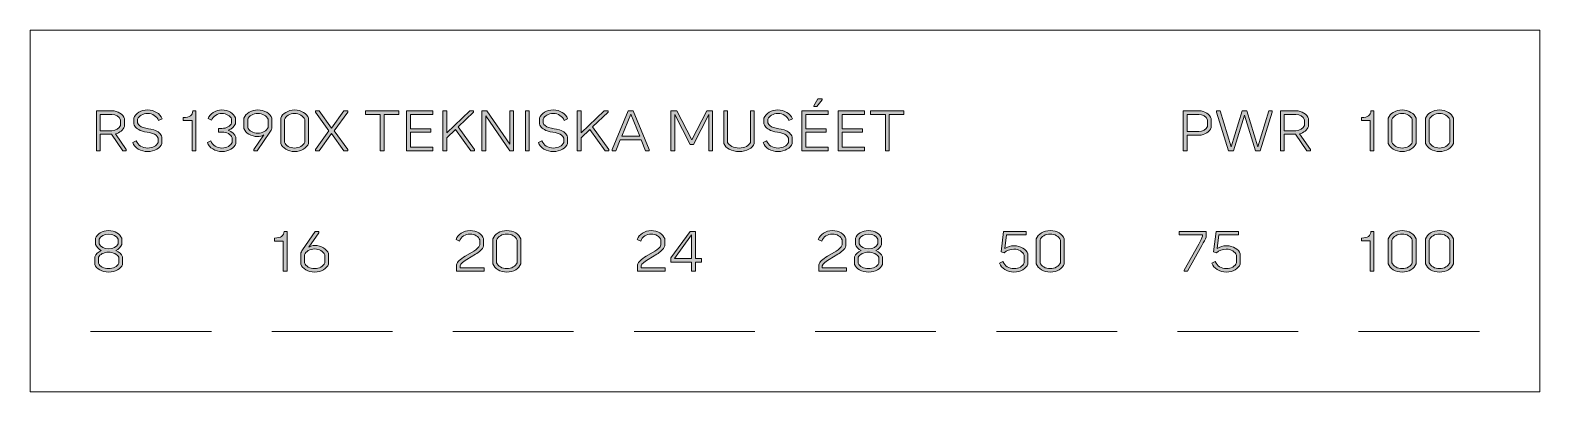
# Model space of a CAD drawing. Header units: inches. Extents: x 105 to 230, y -170 to -140.
import ezdxf

# ---------------------------------------------------------------- set-up
doc = ezdxf.new("R2010")
doc.units = ezdxf.units.IN
doc.header["$MEASUREMENT"] = 0
doc.layers.add('Layer 1', color=7, linetype='Continuous')
doc.layers.add('Layer 3', color=7, linetype='Continuous')

# ---------------------------------------------------------------- blocks, each defined once
blk = doc.blocks.new('block 2')
at = {"layer": 'Layer 3', "true_color": 0xffffff}
h = blk.add_hatch(color=7, dxfattribs=at)
h.dxf.hatch_style = 2
edge = h.paths.add_edge_path()
edge.add_spline(control_points=[(112.65, -158.79), (112.65, -158.79), (112.65, -159.44), (112.65, -159.44), (112.51, -159.79), (112.05, -160.07), (111.49, -160.07), (110.94, -160.07), (110.48, -159.79), (110.34, -159.44), (110.34, -159.44), (110.34, -158.79), (110.34, -158.79), (110.43, -158.58), (110.62, -158.39), (110.89, -158.28), (110.66, -158.16), (110.49, -157.99), (110.41, -157.78), (110.41, -157.78), (110.41, -157.26), (110.41, -157.26), (110.54, -156.9), (110.97, -156.62), (111.49, -156.62), (112.02, -156.62), (112.44, -156.9), (112.58, -157.26), (112.58, -157.26), (112.58, -157.78), (112.58, -157.78), (112.5, -157.99), (112.33, -158.16), (112.1, -158.28), (112.37, -158.39), (112.56, -158.58), (112.65, -158.79)], knot_values=[0, 0, 0, 0, 1, 1, 1, 2, 2, 2, 3, 3, 3, 4, 4, 4, 5, 5, 5, 6, 6, 6, 7, 7, 7, 8, 8, 8, 9, 9, 9, 10, 10, 10, 11, 11, 11, 12, 12, 12, 12], degree=3, periodic=1)
edge = h.paths.add_edge_path()
edge.add_spline(control_points=[(112.34, -158.84), (112.22, -158.59), (111.88, -158.42), (111.49, -158.42), (111.11, -158.42), (110.76, -158.59), (110.65, -158.84), (110.65, -158.84), (110.65, -159.33), (110.65, -159.33), (110.76, -159.6), (111.11, -159.78), (111.49, -159.78), (111.88, -159.78), (112.22, -159.6), (112.34, -159.33), (112.34, -159.33), (112.34, -158.84), (112.34, -158.84)], knot_values=[0, 0, 0, 0, 1, 1, 1, 2, 2, 2, 3, 3, 3, 4, 4, 4, 5, 5, 5, 6, 6, 6, 6], degree=3, periodic=1)
edge = h.paths.add_edge_path()
edge.add_spline(control_points=[(111.49, -158.15), (111.85, -158.15), (112.17, -157.98), (112.28, -157.73), (112.28, -157.73), (112.28, -157.34), (112.28, -157.34), (112.17, -157.09), (111.85, -156.91), (111.49, -156.91), (111.13, -156.91), (110.82, -157.09), (110.71, -157.34), (110.71, -157.34), (110.71, -157.73), (110.71, -157.73), (110.82, -157.98), (111.13, -158.15), (111.49, -158.15)], knot_values=[0, 0, 0, 0, 1, 1, 1, 2, 2, 2, 3, 3, 3, 4, 4, 4, 5, 5, 5, 6, 6, 6, 6], degree=3, periodic=1)
at = {"layer": 'Layer 3', "lineweight": 0}
for points, knots in [([(112.65, -158.79), (112.65, -158.79), (112.65, -159.44), (112.65, -159.44), (112.51, -159.79), (112.05, -160.07), (111.49, -160.07), (110.94, -160.07), (110.48, -159.79), (110.34, -159.44), (110.34, -159.44), (110.34, -158.79), (110.34, -158.79), (110.43, -158.58), (110.62, -158.39), (110.89, -158.28), (110.66, -158.16), (110.49, -157.99), (110.41, -157.78), (110.41, -157.78), (110.41, -157.26), (110.41, -157.26), (110.54, -156.9), (110.97, -156.62), (111.49, -156.62), (112.02, -156.62), (112.44, -156.9), (112.58, -157.26), (112.58, -157.26), (112.58, -157.78), (112.58, -157.78), (112.5, -157.99), (112.33, -158.16), (112.1, -158.28), (112.37, -158.39), (112.56, -158.58), (112.65, -158.79)], [0, 0, 0, 0, 1, 1, 1, 2, 2, 2, 3, 3, 3, 4, 4, 4, 5, 5, 5, 6, 6, 6, 7, 7, 7, 8, 8, 8, 9, 9, 9, 10, 10, 10, 11, 11, 11, 12, 12, 12, 12]), ([(111.49, -158.15), (111.85, -158.15), (112.17, -157.98), (112.28, -157.73), (112.28, -157.73), (112.28, -157.34), (112.28, -157.34), (112.17, -157.09), (111.85, -156.91), (111.49, -156.91), (111.13, -156.91), (110.82, -157.09), (110.71, -157.34), (110.71, -157.34), (110.71, -157.73), (110.71, -157.73), (110.82, -157.98), (111.13, -158.15), (111.49, -158.15)], [0, 0, 0, 0, 1, 1, 1, 2, 2, 2, 3, 3, 3, 4, 4, 4, 5, 5, 5, 6, 6, 6, 6]), ([(112.34, -158.84), (112.22, -158.59), (111.88, -158.42), (111.49, -158.42), (111.11, -158.42), (110.76, -158.59), (110.65, -158.84), (110.65, -158.84), (110.65, -159.33), (110.65, -159.33), (110.76, -159.6), (111.11, -159.78), (111.49, -159.78), (111.88, -159.78), (112.22, -159.6), (112.34, -159.33), (112.34, -159.33), (112.34, -158.84), (112.34, -158.84)], [0, 0, 0, 0, 1, 1, 1, 2, 2, 2, 3, 3, 3, 4, 4, 4, 5, 5, 5, 6, 6, 6, 6])]:
    blk.add_open_spline(points, degree=3, knots=knots, dxfattribs=at)
blk = doc.blocks.new('block 3')
at = {"layer": 'Layer 3', "true_color": 0xffffff}
h = blk.add_hatch(color=7, dxfattribs=at)
h.dxf.hatch_style = 2
h.paths.add_polyline_path([(169.22, -146.99), (169.22, -148.18), (170.9, -148.18), (170.9, -148.47), (169.22, -148.47), (169.22, -149.7), (171.07, -149.7), (171.07, -150), (168.9, -150), (168.9, -146.69), (171.07, -146.69), (171.07, -146.99)])
h.paths.add_polyline_path([(170.14, -146.32), (169.9, -146.32), (169.9, -146.28), (170.21, -145.69), (170.58, -145.69), (170.58, -145.77)])
h = blk.add_hatch(color=7, dxfattribs=at)
h.dxf.hatch_style = 2
edge = h.paths.add_edge_path()
edge.add_spline(control_points=[(112.96, -149.91), (112.96, -149.91), (112.96, -150), (112.96, -150), (112.96, -150), (112.66, -150), (112.66, -150), (112.66, -150), (111.74, -148.63), (111.74, -148.63), (111.74, -148.63), (110.8, -148.63), (110.8, -148.63), (110.8, -148.63), (110.8, -150), (110.8, -150), (110.8, -150), (110.48, -150), (110.48, -150), (110.48, -150), (110.48, -146.69), (110.48, -146.69), (110.48, -146.69), (111.77, -146.69), (111.77, -146.69), (112.26, -146.69), (112.68, -146.98), (112.81, -147.34), (112.81, -147.34), (112.81, -147.99), (112.81, -147.99), (112.71, -148.27), (112.43, -148.51), (112.07, -148.6), (112.07, -148.6), (112.96, -149.91), (112.96, -149.91)], knot_values=[0, 0, 0, 0, 1, 1, 1, 2, 2, 2, 3, 3, 3, 4, 4, 4, 5, 5, 5, 6, 6, 6, 7, 7, 7, 8, 8, 8, 9, 9, 9, 10, 10, 10, 11, 11, 11, 12, 12, 12, 12], degree=3, periodic=1)
edge = h.paths.add_edge_path()
edge.add_spline(control_points=[(110.8, -148.34), (110.8, -148.34), (111.76, -148.34), (111.76, -148.34), (112.09, -148.34), (112.39, -148.15), (112.49, -147.9), (112.49, -147.9), (112.49, -147.43), (112.49, -147.43), (112.39, -147.17), (112.09, -146.99), (111.76, -146.99), (111.76, -146.99), (110.8, -146.99), (110.8, -146.99), (110.8, -146.99), (110.8, -148.34), (110.8, -148.34)], knot_values=[0, 0, 0, 0, 1, 1, 1, 2, 2, 2, 3, 3, 3, 4, 4, 4, 5, 5, 5, 6, 6, 6, 6], degree=3, periodic=1)
h = blk.add_hatch(color=7, dxfattribs=at)
h.dxf.hatch_style = 2
edge = h.paths.add_edge_path()
edge.add_spline(control_points=[(113.49, -149.33), (113.49, -149.33), (113.78, -149.19), (113.78, -149.19), (113.94, -149.54), (114.28, -149.78), (114.74, -149.78), (115.14, -149.78), (115.48, -149.59), (115.59, -149.31), (115.59, -149.31), (115.59, -148.96), (115.59, -148.96), (115.52, -148.77), (115.36, -148.64), (115.12, -148.56), (114.78, -148.44), (114.59, -148.48), (114.22, -148.36), (113.89, -148.24), (113.66, -148.03), (113.57, -147.78), (113.57, -147.78), (113.57, -147.29), (113.57, -147.29), (113.72, -146.9), (114.19, -146.62), (114.72, -146.62), (115.27, -146.62), (115.75, -146.91), (115.92, -147.35), (115.92, -147.35), (115.62, -147.49), (115.62, -147.49), (115.48, -147.15), (115.15, -146.91), (114.72, -146.91), (114.33, -146.91), (114, -147.1), (113.89, -147.38), (113.89, -147.38), (113.89, -147.69), (113.89, -147.69), (113.96, -147.87), (114.11, -148), (114.35, -148.08), (114.69, -148.19), (114.88, -148.15), (115.25, -148.28), (115.59, -148.39), (115.82, -148.61), (115.91, -148.87), (115.91, -148.87), (115.91, -149.4), (115.91, -149.4), (115.76, -149.79), (115.29, -150.07), (114.74, -150.07), (114.15, -150.07), (113.65, -149.76), (113.49, -149.33)], knot_values=[0, 0, 0, 0, 1, 1, 1, 2, 2, 2, 3, 3, 3, 4, 4, 4, 5, 5, 5, 6, 6, 6, 7, 7, 7, 8, 8, 8, 9, 9, 9, 10, 10, 10, 11, 11, 11, 12, 12, 12, 13, 13, 13, 14, 14, 14, 15, 15, 15, 16, 16, 16, 17, 17, 17, 18, 18, 18, 19, 19, 19, 20, 20, 20, 20], degree=3, periodic=1)
h = blk.add_hatch(color=7, dxfattribs=at)
h.dxf.hatch_style = 2
edge = h.paths.add_edge_path()
edge.add_spline(control_points=[(118.71, -146.69), (118.71, -146.69), (118.71, -150), (118.71, -150), (118.71, -150), (118.4, -150), (118.4, -150), (118.4, -150), (118.4, -147.49), (118.4, -147.49), (118.4, -147.49), (117.68, -147.49), (117.68, -147.49), (117.68, -147.49), (117.68, -147.25), (117.68, -147.25), (118.21, -147.24), (118.44, -147.06), (118.46, -146.69), (118.46, -146.69), (118.71, -146.69), (118.71, -146.69)], knot_values=[0, 0, 0, 0, 1, 1, 1, 2, 2, 2, 3, 3, 3, 4, 4, 4, 5, 5, 5, 6, 6, 6, 7, 7, 7, 7], degree=3, periodic=1)
h = blk.add_hatch(color=7, dxfattribs=at)
h.dxf.hatch_style = 2
edge = h.paths.add_edge_path()
edge.add_spline(control_points=[(122.03, -148.88), (122.03, -148.88), (122.03, -149.4), (122.03, -149.4), (121.89, -149.78), (121.43, -150.07), (120.88, -150.07), (120.32, -150.07), (119.82, -149.75), (119.67, -149.33), (119.67, -149.33), (119.96, -149.19), (119.96, -149.19), (120.1, -149.56), (120.45, -149.78), (120.88, -149.78), (121.27, -149.78), (121.62, -149.58), (121.72, -149.31), (121.72, -149.31), (121.72, -148.93), (121.72, -148.93), (121.62, -148.64), (121.27, -148.45), (120.88, -148.45), (120.88, -148.45), (120.58, -148.45), (120.58, -148.45), (120.58, -148.45), (120.58, -148.15), (120.58, -148.15), (120.58, -148.15), (120.88, -148.15), (120.88, -148.15), (121.25, -148.15), (121.57, -147.97), (121.68, -147.69), (121.68, -147.69), (121.68, -147.38), (121.68, -147.38), (121.57, -147.11), (121.25, -146.91), (120.88, -146.91), (120.49, -146.91), (120.15, -147.14), (120.02, -147.48), (120.02, -147.48), (119.73, -147.34), (119.73, -147.34), (119.88, -146.93), (120.35, -146.62), (120.88, -146.62), (121.41, -146.62), (121.85, -146.91), (121.99, -147.28), (121.99, -147.28), (121.99, -147.76), (121.99, -147.76), (121.9, -147.99), (121.69, -148.19), (121.4, -148.3), (121.71, -148.42), (121.95, -148.63), (122.03, -148.88)], knot_values=[0, 0, 0, 0, 1, 1, 1, 2, 2, 2, 3, 3, 3, 4, 4, 4, 5, 5, 5, 6, 6, 6, 7, 7, 7, 8, 8, 8, 9, 9, 9, 10, 10, 10, 11, 11, 11, 12, 12, 12, 13, 13, 13, 14, 14, 14, 15, 15, 15, 16, 16, 16, 17, 17, 17, 18, 18, 18, 19, 19, 19, 20, 20, 20, 21, 21, 21, 21], degree=3, periodic=1)
h = blk.add_hatch(color=7, dxfattribs=at)
h.dxf.hatch_style = 2
edge = h.paths.add_edge_path()
edge.add_spline(control_points=[(125.01, -147.29), (125.01, -147.29), (125.01, -148.16), (125.01, -148.16), (124.98, -148.24), (124.93, -148.35), (124.85, -148.46), (124.85, -148.46), (123.8, -150), (123.8, -150), (123.8, -150), (123.51, -150), (123.51, -150), (123.51, -150), (123.51, -149.9), (123.51, -149.9), (123.51, -149.9), (124.35, -148.69), (124.35, -148.69), (124.2, -148.79), (124.01, -148.83), (123.84, -148.83), (123.29, -148.83), (122.84, -148.53), (122.7, -148.16), (122.7, -148.16), (122.7, -147.29), (122.7, -147.29), (122.84, -146.92), (123.3, -146.62), (123.85, -146.62), (124.41, -146.62), (124.87, -146.92), (125.01, -147.29)], knot_values=[0, 0, 0, 0, 1, 1, 1, 2, 2, 2, 3, 3, 3, 4, 4, 4, 5, 5, 5, 6, 6, 6, 7, 7, 7, 8, 8, 8, 9, 9, 9, 10, 10, 10, 11, 11, 11, 11], degree=3, periodic=1)
edge = h.paths.add_edge_path()
edge.add_spline(control_points=[(124.7, -147.39), (124.59, -147.11), (124.24, -146.91), (123.85, -146.91), (123.47, -146.91), (123.12, -147.11), (123.01, -147.39), (123.01, -147.39), (123.01, -148.07), (123.01, -148.07), (123.12, -148.35), (123.47, -148.54), (123.85, -148.54), (124.24, -148.54), (124.59, -148.35), (124.7, -148.07), (124.7, -148.07), (124.7, -147.39), (124.7, -147.39)], knot_values=[0, 0, 0, 0, 1, 1, 1, 2, 2, 2, 3, 3, 3, 4, 4, 4, 5, 5, 5, 6, 6, 6, 6], degree=3, periodic=1)
h = blk.add_hatch(color=7, dxfattribs=at)
h.dxf.hatch_style = 2
edge = h.paths.add_edge_path()
edge.add_spline(control_points=[(125.74, -149.39), (125.74, -149.39), (125.74, -147.31), (125.74, -147.31), (125.88, -146.92), (126.34, -146.62), (126.89, -146.62), (127.45, -146.62), (127.91, -146.92), (128.05, -147.31), (128.05, -147.31), (128.05, -149.39), (128.05, -149.39), (127.91, -149.77), (127.45, -150.07), (126.89, -150.07), (126.34, -150.07), (125.88, -149.77), (125.74, -149.39)], knot_values=[0, 0, 0, 0, 1, 1, 1, 2, 2, 2, 3, 3, 3, 4, 4, 4, 5, 5, 5, 6, 6, 6, 6], degree=3, periodic=1)
edge = h.paths.add_edge_path()
edge.add_spline(control_points=[(127.74, -149.29), (127.74, -149.29), (127.74, -147.41), (127.74, -147.41), (127.63, -147.12), (127.28, -146.91), (126.89, -146.91), (126.51, -146.91), (126.15, -147.12), (126.05, -147.41), (126.05, -147.41), (126.05, -149.29), (126.05, -149.29), (126.15, -149.58), (126.51, -149.78), (126.89, -149.78), (127.28, -149.78), (127.63, -149.58), (127.74, -149.29)], knot_values=[0, 0, 0, 0, 1, 1, 1, 2, 2, 2, 3, 3, 3, 4, 4, 4, 5, 5, 5, 6, 6, 6, 6], degree=3, periodic=1)
h = blk.add_hatch(color=7, dxfattribs=at)
h.dxf.hatch_style = 2
h.paths.add_polyline_path([(128.62, -149.91), (129.74, -148.35), (128.62, -146.79), (128.62, -146.69), (128.93, -146.69), (129.96, -148.14), (130.98, -146.69), (131.29, -146.69), (131.29, -146.79), (130.17, -148.35), (131.29, -149.91), (131.29, -150), (130.98, -150), (129.96, -148.56), (128.92, -150), (128.62, -150)])
h = blk.add_hatch(color=7, dxfattribs=at)
h.dxf.hatch_style = 2
h.paths.add_polyline_path([(135.52, -146.99), (134.3, -146.99), (134.3, -150), (133.98, -150), (133.98, -146.99), (132.76, -146.99), (132.76, -146.69), (135.52, -146.69)])
h = blk.add_hatch(color=7, dxfattribs=at)
h.dxf.hatch_style = 2
h.paths.add_polyline_path([(136.48, -146.99), (136.48, -148.18), (138.17, -148.18), (138.17, -148.47), (136.48, -148.47), (136.48, -149.7), (138.33, -149.7), (138.33, -150), (136.16, -150), (136.16, -146.69), (138.33, -146.69), (138.33, -146.99)])
h = blk.add_hatch(color=7, dxfattribs=at)
h.dxf.hatch_style = 2
h.paths.add_polyline_path([(141.8, -149.91), (141.8, -150), (141.48, -150), (140.22, -148.23), (139.49, -148.92), (139.49, -150), (139.17, -150), (139.17, -146.69), (139.49, -146.69), (139.49, -148.53), (141.4, -146.69), (141.72, -146.69), (141.72, -146.79), (140.45, -148.01)])
h = blk.add_hatch(color=7, dxfattribs=at)
h.dxf.hatch_style = 2
h.paths.add_polyline_path([(145.02, -146.69), (145.02, -150), (144.71, -150), (142.72, -147.1), (142.72, -150), (142.41, -150), (142.41, -146.69), (142.8, -146.69), (144.71, -149.47), (144.71, -146.69)])
h = blk.add_hatch(color=7, dxfattribs=at)
h.dxf.hatch_style = 2
h.paths.add_polyline_path([(146, -146.69), (146.32, -146.69), (146.32, -150), (146, -150)])
h = blk.add_hatch(color=7, dxfattribs=at)
h.dxf.hatch_style = 2
edge = h.paths.add_edge_path()
edge.add_spline(control_points=[(147.08, -149.33), (147.08, -149.33), (147.37, -149.19), (147.37, -149.19), (147.53, -149.54), (147.87, -149.78), (148.32, -149.78), (148.73, -149.78), (149.06, -149.59), (149.18, -149.31), (149.18, -149.31), (149.18, -148.96), (149.18, -148.96), (149.1, -148.77), (148.95, -148.64), (148.71, -148.56), (148.36, -148.44), (148.18, -148.48), (147.81, -148.36), (147.47, -148.24), (147.25, -148.03), (147.16, -147.78), (147.16, -147.78), (147.16, -147.29), (147.16, -147.29), (147.31, -146.9), (147.77, -146.62), (148.31, -146.62), (148.86, -146.62), (149.34, -146.91), (149.5, -147.35), (149.5, -147.35), (149.21, -147.49), (149.21, -147.49), (149.07, -147.15), (148.74, -146.91), (148.3, -146.91), (147.92, -146.91), (147.59, -147.1), (147.47, -147.38), (147.47, -147.38), (147.47, -147.69), (147.47, -147.69), (147.55, -147.87), (147.7, -148), (147.93, -148.08), (148.28, -148.19), (148.46, -148.15), (148.84, -148.28), (149.18, -148.39), (149.41, -148.61), (149.5, -148.87), (149.5, -148.87), (149.5, -149.4), (149.5, -149.4), (149.35, -149.79), (148.88, -150.07), (148.32, -150.07), (147.74, -150.07), (147.24, -149.76), (147.08, -149.33)], knot_values=[0, 0, 0, 0, 1, 1, 1, 2, 2, 2, 3, 3, 3, 4, 4, 4, 5, 5, 5, 6, 6, 6, 7, 7, 7, 8, 8, 8, 9, 9, 9, 10, 10, 10, 11, 11, 11, 12, 12, 12, 13, 13, 13, 14, 14, 14, 15, 15, 15, 16, 16, 16, 17, 17, 17, 18, 18, 18, 19, 19, 19, 20, 20, 20, 20], degree=3, periodic=1)
h = blk.add_hatch(color=7, dxfattribs=at)
h.dxf.hatch_style = 2
h.paths.add_polyline_path([(152.92, -149.91), (152.92, -150), (152.61, -150), (151.35, -148.23), (150.61, -148.92), (150.61, -150), (150.29, -150), (150.29, -146.69), (150.61, -146.69), (150.61, -148.53), (152.52, -146.69), (152.85, -146.69), (152.85, -146.79), (151.57, -148.01)])
h = blk.add_hatch(color=7, dxfattribs=at)
h.dxf.hatch_style = 2
h.paths.add_polyline_path([(156.25, -149.9), (156.25, -150), (155.95, -150), (155.59, -149.1), (153.86, -149.1), (153.5, -150), (153.2, -150), (153.2, -149.91), (154.52, -146.69), (154.93, -146.69)])
h.paths.add_polyline_path([(155.47, -148.8), (154.73, -146.97), (153.99, -148.8)])
h = blk.add_hatch(color=7, dxfattribs=at)
h.dxf.hatch_style = 2
h.paths.add_polyline_path([(161.5, -146.69), (161.5, -150), (161.19, -150), (161.19, -147), (159.91, -149.49), (159.65, -149.49), (158.37, -147), (158.37, -150), (158.06, -150), (158.06, -146.69), (158.54, -146.69), (159.78, -149.11), (161.02, -146.69)])
h = blk.add_hatch(color=7, dxfattribs=at)
h.dxf.hatch_style = 2
edge = h.paths.add_edge_path()
edge.add_spline(control_points=[(162.44, -149.41), (162.44, -149.41), (162.44, -146.69), (162.44, -146.69), (162.44, -146.69), (162.75, -146.69), (162.75, -146.69), (162.75, -146.69), (162.75, -149.31), (162.75, -149.31), (162.87, -149.57), (163.24, -149.78), (163.7, -149.78), (164.16, -149.78), (164.53, -149.57), (164.65, -149.31), (164.65, -149.31), (164.65, -146.69), (164.65, -146.69), (164.65, -146.69), (164.96, -146.69), (164.96, -146.69), (164.96, -146.69), (164.96, -149.41), (164.96, -149.41), (164.8, -149.77), (164.33, -150.07), (163.7, -150.07), (163.07, -150.07), (162.59, -149.77), (162.44, -149.41)], knot_values=[0, 0, 0, 0, 1, 1, 1, 2, 2, 2, 3, 3, 3, 4, 4, 4, 5, 5, 5, 6, 6, 6, 7, 7, 7, 8, 8, 8, 9, 9, 9, 10, 10, 10, 10], degree=3, periodic=1)
h = blk.add_hatch(color=7, dxfattribs=at)
h.dxf.hatch_style = 2
edge = h.paths.add_edge_path()
edge.add_spline(control_points=[(165.69, -149.33), (165.69, -149.33), (165.98, -149.19), (165.98, -149.19), (166.13, -149.54), (166.47, -149.78), (166.93, -149.78), (167.33, -149.78), (167.67, -149.59), (167.78, -149.31), (167.78, -149.31), (167.78, -148.96), (167.78, -148.96), (167.71, -148.77), (167.55, -148.64), (167.32, -148.56), (166.97, -148.44), (166.79, -148.48), (166.41, -148.36), (166.08, -148.24), (165.85, -148.03), (165.76, -147.78), (165.76, -147.78), (165.76, -147.29), (165.76, -147.29), (165.92, -146.9), (166.38, -146.62), (166.91, -146.62), (167.46, -146.62), (167.94, -146.91), (168.11, -147.35), (168.11, -147.35), (167.82, -147.49), (167.82, -147.49), (167.68, -147.15), (167.34, -146.91), (166.91, -146.91), (166.52, -146.91), (166.2, -147.1), (166.08, -147.38), (166.08, -147.38), (166.08, -147.69), (166.08, -147.69), (166.15, -147.87), (166.3, -148), (166.54, -148.08), (166.88, -148.19), (167.07, -148.15), (167.44, -148.28), (167.78, -148.39), (168.01, -148.61), (168.1, -148.87), (168.1, -148.87), (168.1, -149.4), (168.1, -149.4), (167.95, -149.79), (167.48, -150.07), (166.93, -150.07), (166.34, -150.07), (165.84, -149.76), (165.69, -149.33)], knot_values=[0, 0, 0, 0, 1, 1, 1, 2, 2, 2, 3, 3, 3, 4, 4, 4, 5, 5, 5, 6, 6, 6, 7, 7, 7, 8, 8, 8, 9, 9, 9, 10, 10, 10, 11, 11, 11, 12, 12, 12, 13, 13, 13, 14, 14, 14, 15, 15, 15, 16, 16, 16, 17, 17, 17, 18, 18, 18, 19, 19, 19, 20, 20, 20, 20], degree=3, periodic=1)
h = blk.add_hatch(color=7, dxfattribs=at)
h.dxf.hatch_style = 2
h.paths.add_polyline_path([(172.22, -146.99), (172.22, -148.18), (173.91, -148.18), (173.91, -148.47), (172.22, -148.47), (172.22, -149.7), (174.07, -149.7), (174.07, -150), (171.91, -150), (171.91, -146.69), (174.07, -146.69), (174.07, -146.99)])
h = blk.add_hatch(color=7, dxfattribs=at)
h.dxf.hatch_style = 2
h.paths.add_polyline_path([(177.35, -146.99), (176.13, -146.99), (176.13, -150), (175.82, -150), (175.82, -146.99), (174.59, -146.99), (174.59, -146.69), (177.35, -146.69)])
at = {"layer": 'Layer 3', "lineweight": 0}
for points in [[(170.14, -146.32), (169.9, -146.32), (169.9, -146.28), (170.21, -145.69), (170.58, -145.69), (170.58, -145.77), (170.14, -146.32)], [(128.62, -149.91), (129.74, -148.35), (128.62, -146.79), (128.62, -146.69), (128.93, -146.69), (129.96, -148.14), (130.98, -146.69), (131.29, -146.69), (131.29, -146.79), (130.17, -148.35), (131.29, -149.91), (131.29, -150), (130.98, -150), (129.96, -148.56), (128.92, -150), (128.62, -150), (128.62, -149.91)], [(135.52, -146.99), (134.3, -146.99), (134.3, -150), (133.98, -150), (133.98, -146.99), (132.76, -146.99), (132.76, -146.69), (135.52, -146.69), (135.52, -146.99)], [(136.48, -146.99), (136.48, -148.18), (138.17, -148.18), (138.17, -148.47), (136.48, -148.47), (136.48, -149.7), (138.33, -149.7), (138.33, -150), (136.16, -150), (136.16, -146.69), (138.33, -146.69), (138.33, -146.99), (136.48, -146.99)], [(141.8, -149.91), (141.8, -150), (141.48, -150), (140.22, -148.23), (139.49, -148.92), (139.49, -150), (139.17, -150), (139.17, -146.69), (139.49, -146.69), (139.49, -148.53), (141.4, -146.69), (141.72, -146.69), (141.72, -146.79), (140.45, -148.01), (141.8, -149.91)], [(145.02, -146.69), (145.02, -150), (144.71, -150), (142.72, -147.1), (142.72, -150), (142.41, -150), (142.41, -146.69), (142.8, -146.69), (144.71, -149.47), (144.71, -146.69), (145.02, -146.69)], [(146, -146.69), (146.32, -146.69), (146.32, -150), (146, -150), (146, -146.69)], [(152.92, -149.91), (152.92, -150), (152.61, -150), (151.35, -148.23), (150.61, -148.92), (150.61, -150), (150.29, -150), (150.29, -146.69), (150.61, -146.69), (150.61, -148.53), (152.52, -146.69), (152.85, -146.69), (152.85, -146.79), (151.57, -148.01), (152.92, -149.91)], [(156.25, -149.9), (156.25, -150), (155.95, -150), (155.59, -149.1), (153.86, -149.1), (153.5, -150), (153.2, -150), (153.2, -149.91), (154.52, -146.69), (154.93, -146.69), (156.25, -149.9)], [(155.47, -148.8), (154.73, -146.97), (153.99, -148.8), (155.47, -148.8)], [(161.5, -146.69), (161.5, -150), (161.19, -150), (161.19, -147), (159.91, -149.49), (159.65, -149.49), (158.37, -147), (158.37, -150), (158.06, -150), (158.06, -146.69), (158.54, -146.69), (159.78, -149.11), (161.02, -146.69), (161.5, -146.69)], [(169.22, -146.99), (169.22, -148.18), (170.9, -148.18), (170.9, -148.47), (169.22, -148.47), (169.22, -149.7), (171.07, -149.7), (171.07, -150), (168.9, -150), (168.9, -146.69), (171.07, -146.69), (171.07, -146.99), (169.22, -146.99)], [(172.22, -146.99), (172.22, -148.18), (173.91, -148.18), (173.91, -148.47), (172.22, -148.47), (172.22, -149.7), (174.07, -149.7), (174.07, -150), (171.91, -150), (171.91, -146.69), (174.07, -146.69), (174.07, -146.99), (172.22, -146.99)], [(177.35, -146.99), (176.13, -146.99), (176.13, -150), (175.82, -150), (175.82, -146.99), (174.59, -146.99), (174.59, -146.69), (177.35, -146.69), (177.35, -146.99)]]:
    blk.add_lwpolyline(points, dxfattribs=at)
for points, knots in [([(112.96, -149.91), (112.96, -149.91), (112.96, -150), (112.96, -150), (112.96, -150), (112.66, -150), (112.66, -150), (112.66, -150), (111.74, -148.63), (111.74, -148.63), (111.74, -148.63), (110.8, -148.63), (110.8, -148.63), (110.8, -148.63), (110.8, -150), (110.8, -150), (110.8, -150), (110.48, -150), (110.48, -150), (110.48, -150), (110.48, -146.69), (110.48, -146.69), (110.48, -146.69), (111.77, -146.69), (111.77, -146.69), (112.26, -146.69), (112.68, -146.98), (112.81, -147.34), (112.81, -147.34), (112.81, -147.99), (112.81, -147.99), (112.71, -148.27), (112.43, -148.51), (112.07, -148.6), (112.07, -148.6), (112.96, -149.91), (112.96, -149.91)], [0, 0, 0, 0, 1, 1, 1, 2, 2, 2, 3, 3, 3, 4, 4, 4, 5, 5, 5, 6, 6, 6, 7, 7, 7, 8, 8, 8, 9, 9, 9, 10, 10, 10, 11, 11, 11, 12, 12, 12, 12]), ([(110.8, -148.34), (110.8, -148.34), (111.76, -148.34), (111.76, -148.34), (112.09, -148.34), (112.39, -148.15), (112.49, -147.9), (112.49, -147.9), (112.49, -147.43), (112.49, -147.43), (112.39, -147.17), (112.09, -146.99), (111.76, -146.99), (111.76, -146.99), (110.8, -146.99), (110.8, -146.99), (110.8, -146.99), (110.8, -148.34), (110.8, -148.34)], [0, 0, 0, 0, 1, 1, 1, 2, 2, 2, 3, 3, 3, 4, 4, 4, 5, 5, 5, 6, 6, 6, 6]), ([(113.49, -149.33), (113.49, -149.33), (113.78, -149.19), (113.78, -149.19), (113.94, -149.54), (114.28, -149.78), (114.74, -149.78), (115.14, -149.78), (115.48, -149.59), (115.59, -149.31), (115.59, -149.31), (115.59, -148.96), (115.59, -148.96), (115.52, -148.77), (115.36, -148.64), (115.12, -148.56), (114.78, -148.44), (114.59, -148.48), (114.22, -148.36), (113.89, -148.24), (113.66, -148.03), (113.57, -147.78), (113.57, -147.78), (113.57, -147.29), (113.57, -147.29), (113.72, -146.9), (114.19, -146.62), (114.72, -146.62), (115.27, -146.62), (115.75, -146.91), (115.92, -147.35), (115.92, -147.35), (115.62, -147.49), (115.62, -147.49), (115.48, -147.15), (115.15, -146.91), (114.72, -146.91), (114.33, -146.91), (114, -147.1), (113.89, -147.38), (113.89, -147.38), (113.89, -147.69), (113.89, -147.69), (113.96, -147.87), (114.11, -148), (114.35, -148.08), (114.69, -148.19), (114.88, -148.15), (115.25, -148.28), (115.59, -148.39), (115.82, -148.61), (115.91, -148.87), (115.91, -148.87), (115.91, -149.4), (115.91, -149.4), (115.76, -149.79), (115.29, -150.07), (114.74, -150.07), (114.15, -150.07), (113.65, -149.76), (113.49, -149.33)], [0, 0, 0, 0, 1, 1, 1, 2, 2, 2, 3, 3, 3, 4, 4, 4, 5, 5, 5, 6, 6, 6, 7, 7, 7, 8, 8, 8, 9, 9, 9, 10, 10, 10, 11, 11, 11, 12, 12, 12, 13, 13, 13, 14, 14, 14, 15, 15, 15, 16, 16, 16, 17, 17, 17, 18, 18, 18, 19, 19, 19, 20, 20, 20, 20]), ([(118.71, -146.69), (118.71, -146.69), (118.71, -150), (118.71, -150), (118.71, -150), (118.4, -150), (118.4, -150), (118.4, -150), (118.4, -147.49), (118.4, -147.49), (118.4, -147.49), (117.68, -147.49), (117.68, -147.49), (117.68, -147.49), (117.68, -147.25), (117.68, -147.25), (118.21, -147.24), (118.44, -147.06), (118.46, -146.69), (118.46, -146.69), (118.71, -146.69), (118.71, -146.69)], [0, 0, 0, 0, 1, 1, 1, 2, 2, 2, 3, 3, 3, 4, 4, 4, 5, 5, 5, 6, 6, 6, 7, 7, 7, 7]), ([(122.03, -148.88), (122.03, -148.88), (122.03, -149.4), (122.03, -149.4), (121.89, -149.78), (121.43, -150.07), (120.88, -150.07), (120.32, -150.07), (119.82, -149.75), (119.67, -149.33), (119.67, -149.33), (119.96, -149.19), (119.96, -149.19), (120.1, -149.56), (120.45, -149.78), (120.88, -149.78), (121.27, -149.78), (121.62, -149.58), (121.72, -149.31), (121.72, -149.31), (121.72, -148.93), (121.72, -148.93), (121.62, -148.64), (121.27, -148.45), (120.88, -148.45), (120.88, -148.45), (120.58, -148.45), (120.58, -148.45), (120.58, -148.45), (120.58, -148.15), (120.58, -148.15), (120.58, -148.15), (120.88, -148.15), (120.88, -148.15), (121.25, -148.15), (121.57, -147.97), (121.68, -147.69), (121.68, -147.69), (121.68, -147.38), (121.68, -147.38), (121.57, -147.11), (121.25, -146.91), (120.88, -146.91), (120.49, -146.91), (120.15, -147.14), (120.02, -147.48), (120.02, -147.48), (119.73, -147.34), (119.73, -147.34), (119.88, -146.93), (120.35, -146.62), (120.88, -146.62), (121.41, -146.62), (121.85, -146.91), (121.99, -147.28), (121.99, -147.28), (121.99, -147.76), (121.99, -147.76), (121.9, -147.99), (121.69, -148.19), (121.4, -148.3), (121.71, -148.42), (121.95, -148.63), (122.03, -148.88)], [0, 0, 0, 0, 1, 1, 1, 2, 2, 2, 3, 3, 3, 4, 4, 4, 5, 5, 5, 6, 6, 6, 7, 7, 7, 8, 8, 8, 9, 9, 9, 10, 10, 10, 11, 11, 11, 12, 12, 12, 13, 13, 13, 14, 14, 14, 15, 15, 15, 16, 16, 16, 17, 17, 17, 18, 18, 18, 19, 19, 19, 20, 20, 20, 21, 21, 21, 21]), ([(125.01, -147.29), (125.01, -147.29), (125.01, -148.16), (125.01, -148.16), (124.98, -148.24), (124.93, -148.35), (124.85, -148.46), (124.85, -148.46), (123.8, -150), (123.8, -150), (123.8, -150), (123.51, -150), (123.51, -150), (123.51, -150), (123.51, -149.9), (123.51, -149.9), (123.51, -149.9), (124.35, -148.69), (124.35, -148.69), (124.2, -148.79), (124.01, -148.83), (123.84, -148.83), (123.29, -148.83), (122.84, -148.53), (122.7, -148.16), (122.7, -148.16), (122.7, -147.29), (122.7, -147.29), (122.84, -146.92), (123.3, -146.62), (123.85, -146.62), (124.41, -146.62), (124.87, -146.92), (125.01, -147.29)], [0, 0, 0, 0, 1, 1, 1, 2, 2, 2, 3, 3, 3, 4, 4, 4, 5, 5, 5, 6, 6, 6, 7, 7, 7, 8, 8, 8, 9, 9, 9, 10, 10, 10, 11, 11, 11, 11]), ([(124.7, -147.39), (124.59, -147.11), (124.24, -146.91), (123.85, -146.91), (123.47, -146.91), (123.12, -147.11), (123.01, -147.39), (123.01, -147.39), (123.01, -148.07), (123.01, -148.07), (123.12, -148.35), (123.47, -148.54), (123.85, -148.54), (124.24, -148.54), (124.59, -148.35), (124.7, -148.07), (124.7, -148.07), (124.7, -147.39), (124.7, -147.39)], [0, 0, 0, 0, 1, 1, 1, 2, 2, 2, 3, 3, 3, 4, 4, 4, 5, 5, 5, 6, 6, 6, 6]), ([(125.74, -149.39), (125.74, -149.39), (125.74, -147.31), (125.74, -147.31), (125.88, -146.92), (126.34, -146.62), (126.89, -146.62), (127.45, -146.62), (127.91, -146.92), (128.05, -147.31), (128.05, -147.31), (128.05, -149.39), (128.05, -149.39), (127.91, -149.77), (127.45, -150.07), (126.89, -150.07), (126.34, -150.07), (125.88, -149.77), (125.74, -149.39)], [0, 0, 0, 0, 1, 1, 1, 2, 2, 2, 3, 3, 3, 4, 4, 4, 5, 5, 5, 6, 6, 6, 6]), ([(127.74, -149.29), (127.74, -149.29), (127.74, -147.41), (127.74, -147.41), (127.63, -147.12), (127.28, -146.91), (126.89, -146.91), (126.51, -146.91), (126.15, -147.12), (126.05, -147.41), (126.05, -147.41), (126.05, -149.29), (126.05, -149.29), (126.15, -149.58), (126.51, -149.78), (126.89, -149.78), (127.28, -149.78), (127.63, -149.58), (127.74, -149.29)], [0, 0, 0, 0, 1, 1, 1, 2, 2, 2, 3, 3, 3, 4, 4, 4, 5, 5, 5, 6, 6, 6, 6]), ([(147.08, -149.33), (147.08, -149.33), (147.37, -149.19), (147.37, -149.19), (147.53, -149.54), (147.87, -149.78), (148.32, -149.78), (148.73, -149.78), (149.06, -149.59), (149.18, -149.31), (149.18, -149.31), (149.18, -148.96), (149.18, -148.96), (149.1, -148.77), (148.95, -148.64), (148.71, -148.56), (148.36, -148.44), (148.18, -148.48), (147.81, -148.36), (147.47, -148.24), (147.25, -148.03), (147.16, -147.78), (147.16, -147.78), (147.16, -147.29), (147.16, -147.29), (147.31, -146.9), (147.77, -146.62), (148.31, -146.62), (148.86, -146.62), (149.34, -146.91), (149.5, -147.35), (149.5, -147.35), (149.21, -147.49), (149.21, -147.49), (149.07, -147.15), (148.74, -146.91), (148.3, -146.91), (147.92, -146.91), (147.59, -147.1), (147.47, -147.38), (147.47, -147.38), (147.47, -147.69), (147.47, -147.69), (147.55, -147.87), (147.7, -148), (147.93, -148.08), (148.28, -148.19), (148.46, -148.15), (148.84, -148.28), (149.18, -148.39), (149.41, -148.61), (149.5, -148.87), (149.5, -148.87), (149.5, -149.4), (149.5, -149.4), (149.35, -149.79), (148.88, -150.07), (148.32, -150.07), (147.74, -150.07), (147.24, -149.76), (147.08, -149.33)], [0, 0, 0, 0, 1, 1, 1, 2, 2, 2, 3, 3, 3, 4, 4, 4, 5, 5, 5, 6, 6, 6, 7, 7, 7, 8, 8, 8, 9, 9, 9, 10, 10, 10, 11, 11, 11, 12, 12, 12, 13, 13, 13, 14, 14, 14, 15, 15, 15, 16, 16, 16, 17, 17, 17, 18, 18, 18, 19, 19, 19, 20, 20, 20, 20]), ([(162.44, -149.41), (162.44, -149.41), (162.44, -146.69), (162.44, -146.69), (162.44, -146.69), (162.75, -146.69), (162.75, -146.69), (162.75, -146.69), (162.75, -149.31), (162.75, -149.31), (162.87, -149.57), (163.24, -149.78), (163.7, -149.78), (164.16, -149.78), (164.53, -149.57), (164.65, -149.31), (164.65, -149.31), (164.65, -146.69), (164.65, -146.69), (164.65, -146.69), (164.96, -146.69), (164.96, -146.69), (164.96, -146.69), (164.96, -149.41), (164.96, -149.41), (164.8, -149.77), (164.33, -150.07), (163.7, -150.07), (163.07, -150.07), (162.59, -149.77), (162.44, -149.41)], [0, 0, 0, 0, 1, 1, 1, 2, 2, 2, 3, 3, 3, 4, 4, 4, 5, 5, 5, 6, 6, 6, 7, 7, 7, 8, 8, 8, 9, 9, 9, 10, 10, 10, 10]), ([(165.69, -149.33), (165.69, -149.33), (165.98, -149.19), (165.98, -149.19), (166.13, -149.54), (166.47, -149.78), (166.93, -149.78), (167.33, -149.78), (167.67, -149.59), (167.78, -149.31), (167.78, -149.31), (167.78, -148.96), (167.78, -148.96), (167.71, -148.77), (167.55, -148.64), (167.32, -148.56), (166.97, -148.44), (166.79, -148.48), (166.41, -148.36), (166.08, -148.24), (165.85, -148.03), (165.76, -147.78), (165.76, -147.78), (165.76, -147.29), (165.76, -147.29), (165.92, -146.9), (166.38, -146.62), (166.91, -146.62), (167.46, -146.62), (167.94, -146.91), (168.11, -147.35), (168.11, -147.35), (167.82, -147.49), (167.82, -147.49), (167.68, -147.15), (167.34, -146.91), (166.91, -146.91), (166.52, -146.91), (166.2, -147.1), (166.08, -147.38), (166.08, -147.38), (166.08, -147.69), (166.08, -147.69), (166.15, -147.87), (166.3, -148), (166.54, -148.08), (166.88, -148.19), (167.07, -148.15), (167.44, -148.28), (167.78, -148.39), (168.01, -148.61), (168.1, -148.87), (168.1, -148.87), (168.1, -149.4), (168.1, -149.4), (167.95, -149.79), (167.48, -150.07), (166.93, -150.07), (166.34, -150.07), (165.84, -149.76), (165.69, -149.33)], [0, 0, 0, 0, 1, 1, 1, 2, 2, 2, 3, 3, 3, 4, 4, 4, 5, 5, 5, 6, 6, 6, 7, 7, 7, 8, 8, 8, 9, 9, 9, 10, 10, 10, 11, 11, 11, 12, 12, 12, 13, 13, 13, 14, 14, 14, 15, 15, 15, 16, 16, 16, 17, 17, 17, 18, 18, 18, 19, 19, 19, 20, 20, 20, 20])]:
    blk.add_open_spline(points, degree=3, knots=knots, dxfattribs=at)
blk = doc.blocks.new('block 4')
at = {"layer": 'Layer 3', "true_color": 0xffffff}
h = blk.add_hatch(color=7, dxfattribs=at)
h.dxf.hatch_style = 2
edge = h.paths.add_edge_path()
edge.add_spline(control_points=[(202.8, -147.34), (202.8, -147.34), (202.8, -148.07), (202.8, -148.07), (202.68, -148.43), (202.25, -148.71), (201.77, -148.71), (201.77, -148.71), (200.8, -148.71), (200.8, -148.71), (200.8, -148.71), (200.8, -150), (200.8, -150), (200.8, -150), (200.48, -150), (200.48, -150), (200.48, -150), (200.48, -146.69), (200.48, -146.69), (200.48, -146.69), (201.77, -146.69), (201.77, -146.69), (202.25, -146.69), (202.68, -146.98), (202.8, -147.34)], knot_values=[0, 0, 0, 0, 1, 1, 1, 2, 2, 2, 3, 3, 3, 4, 4, 4, 5, 5, 5, 6, 6, 6, 7, 7, 7, 8, 8, 8, 8], degree=3, periodic=1)
edge = h.paths.add_edge_path()
edge.add_spline(control_points=[(202.48, -147.43), (202.38, -147.17), (202.08, -146.99), (201.76, -146.99), (201.76, -146.99), (200.8, -146.99), (200.8, -146.99), (200.8, -146.99), (200.8, -148.42), (200.8, -148.42), (200.8, -148.42), (201.76, -148.42), (201.76, -148.42), (202.08, -148.42), (202.38, -148.23), (202.48, -147.98), (202.48, -147.98), (202.48, -147.43), (202.48, -147.43)], knot_values=[0, 0, 0, 0, 1, 1, 1, 2, 2, 2, 3, 3, 3, 4, 4, 4, 5, 5, 5, 6, 6, 6, 6], degree=3, periodic=1)
h = blk.add_hatch(color=7, dxfattribs=at)
h.dxf.hatch_style = 2
h.paths.add_polyline_path([(207.84, -146.69), (207.84, -146.79), (206.85, -150), (206.46, -150), (205.54, -147.06), (204.63, -150), (204.23, -150), (203.24, -146.79), (203.24, -146.69), (203.54, -146.69), (204.44, -149.67), (205.36, -146.69), (205.74, -146.69), (206.66, -149.67), (207.55, -146.69)])
h = blk.add_hatch(color=7, dxfattribs=at)
h.dxf.hatch_style = 2
edge = h.paths.add_edge_path()
edge.add_spline(control_points=[(211, -149.91), (211, -149.91), (211, -150), (211, -150), (211, -150), (210.7, -150), (210.7, -150), (210.7, -150), (209.77, -148.63), (209.77, -148.63), (209.77, -148.63), (208.84, -148.63), (208.84, -148.63), (208.84, -148.63), (208.84, -150), (208.84, -150), (208.84, -150), (208.52, -150), (208.52, -150), (208.52, -150), (208.52, -146.69), (208.52, -146.69), (208.52, -146.69), (209.81, -146.69), (209.81, -146.69), (210.29, -146.69), (210.72, -146.98), (210.84, -147.34), (210.84, -147.34), (210.84, -147.99), (210.84, -147.99), (210.75, -148.27), (210.46, -148.51), (210.11, -148.6), (210.11, -148.6), (211, -149.91), (211, -149.91)], knot_values=[0, 0, 0, 0, 1, 1, 1, 2, 2, 2, 3, 3, 3, 4, 4, 4, 5, 5, 5, 6, 6, 6, 7, 7, 7, 8, 8, 8, 9, 9, 9, 10, 10, 10, 11, 11, 11, 12, 12, 12, 12], degree=3, periodic=1)
edge = h.paths.add_edge_path()
edge.add_spline(control_points=[(208.84, -148.34), (208.84, -148.34), (209.8, -148.34), (209.8, -148.34), (210.13, -148.34), (210.43, -148.15), (210.52, -147.9), (210.52, -147.9), (210.52, -147.43), (210.52, -147.43), (210.43, -147.17), (210.13, -146.99), (209.8, -146.99), (209.8, -146.99), (208.84, -146.99), (208.84, -146.99), (208.84, -146.99), (208.84, -148.34), (208.84, -148.34)], knot_values=[0, 0, 0, 0, 1, 1, 1, 2, 2, 2, 3, 3, 3, 4, 4, 4, 5, 5, 5, 6, 6, 6, 6], degree=3, periodic=1)
at = {"layer": 'Layer 3', "lineweight": 0}
blk.add_lwpolyline([(207.84, -146.69), (207.84, -146.79), (206.85, -150), (206.46, -150), (205.54, -147.06), (204.63, -150), (204.23, -150), (203.24, -146.79), (203.24, -146.69), (203.54, -146.69), (204.44, -149.67), (205.36, -146.69), (205.74, -146.69), (206.66, -149.67), (207.55, -146.69), (207.84, -146.69)], dxfattribs=at)
for points, knots in [([(202.8, -147.34), (202.8, -147.34), (202.8, -148.07), (202.8, -148.07), (202.68, -148.43), (202.25, -148.71), (201.77, -148.71), (201.77, -148.71), (200.8, -148.71), (200.8, -148.71), (200.8, -148.71), (200.8, -150), (200.8, -150), (200.8, -150), (200.48, -150), (200.48, -150), (200.48, -150), (200.48, -146.69), (200.48, -146.69), (200.48, -146.69), (201.77, -146.69), (201.77, -146.69), (202.25, -146.69), (202.68, -146.98), (202.8, -147.34)], [0, 0, 0, 0, 1, 1, 1, 2, 2, 2, 3, 3, 3, 4, 4, 4, 5, 5, 5, 6, 6, 6, 7, 7, 7, 8, 8, 8, 8]), ([(202.48, -147.43), (202.38, -147.17), (202.08, -146.99), (201.76, -146.99), (201.76, -146.99), (200.8, -146.99), (200.8, -146.99), (200.8, -146.99), (200.8, -148.42), (200.8, -148.42), (200.8, -148.42), (201.76, -148.42), (201.76, -148.42), (202.08, -148.42), (202.38, -148.23), (202.48, -147.98), (202.48, -147.98), (202.48, -147.43), (202.48, -147.43)], [0, 0, 0, 0, 1, 1, 1, 2, 2, 2, 3, 3, 3, 4, 4, 4, 5, 5, 5, 6, 6, 6, 6]), ([(211, -149.91), (211, -149.91), (211, -150), (211, -150), (211, -150), (210.7, -150), (210.7, -150), (210.7, -150), (209.77, -148.63), (209.77, -148.63), (209.77, -148.63), (208.84, -148.63), (208.84, -148.63), (208.84, -148.63), (208.84, -150), (208.84, -150), (208.84, -150), (208.52, -150), (208.52, -150), (208.52, -150), (208.52, -146.69), (208.52, -146.69), (208.52, -146.69), (209.81, -146.69), (209.81, -146.69), (210.29, -146.69), (210.72, -146.98), (210.84, -147.34), (210.84, -147.34), (210.84, -147.99), (210.84, -147.99), (210.75, -148.27), (210.46, -148.51), (210.11, -148.6), (210.11, -148.6), (211, -149.91), (211, -149.91)], [0, 0, 0, 0, 1, 1, 1, 2, 2, 2, 3, 3, 3, 4, 4, 4, 5, 5, 5, 6, 6, 6, 7, 7, 7, 8, 8, 8, 9, 9, 9, 10, 10, 10, 11, 11, 11, 12, 12, 12, 12]), ([(208.84, -148.34), (208.84, -148.34), (209.8, -148.34), (209.8, -148.34), (210.13, -148.34), (210.43, -148.15), (210.52, -147.9), (210.52, -147.9), (210.52, -147.43), (210.52, -147.43), (210.43, -147.17), (210.13, -146.99), (209.8, -146.99), (209.8, -146.99), (208.84, -146.99), (208.84, -146.99), (208.84, -146.99), (208.84, -148.34), (208.84, -148.34)], [0, 0, 0, 0, 1, 1, 1, 2, 2, 2, 3, 3, 3, 4, 4, 4, 5, 5, 5, 6, 6, 6, 6])]:
    blk.add_open_spline(points, degree=3, knots=knots, dxfattribs=at)
blk = doc.blocks.new('block 5')
at = {"layer": 'Layer 3', "true_color": 0xffffff}
h = blk.add_hatch(color=7, dxfattribs=at)
h.dxf.hatch_style = 2
edge = h.paths.add_edge_path()
edge.add_spline(control_points=[(126.27, -156.69), (126.27, -156.69), (126.27, -160), (126.27, -160), (126.27, -160), (125.96, -160), (125.96, -160), (125.96, -160), (125.96, -157.49), (125.96, -157.49), (125.96, -157.49), (125.24, -157.49), (125.24, -157.49), (125.24, -157.49), (125.24, -157.25), (125.24, -157.25), (125.77, -157.24), (126, -157.06), (126.02, -156.69), (126.02, -156.69), (126.27, -156.69), (126.27, -156.69)], knot_values=[0, 0, 0, 0, 1, 1, 1, 2, 2, 2, 3, 3, 3, 4, 4, 4, 5, 5, 5, 6, 6, 6, 7, 7, 7, 7], degree=3, periodic=1)
h = blk.add_hatch(color=7, dxfattribs=at)
h.dxf.hatch_style = 2
edge = h.paths.add_edge_path()
edge.add_spline(control_points=[(129.7, -158.53), (129.7, -158.53), (129.7, -159.4), (129.7, -159.4), (129.56, -159.78), (129.1, -160.07), (128.55, -160.07), (128, -160.07), (127.54, -159.78), (127.4, -159.4), (127.4, -159.4), (127.4, -158.53), (127.4, -158.53), (127.42, -158.45), (127.48, -158.34), (127.55, -158.23), (127.55, -158.23), (128.61, -156.69), (128.61, -156.69), (128.61, -156.69), (128.91, -156.69), (128.91, -156.69), (128.91, -156.69), (128.91, -156.8), (128.91, -156.8), (128.91, -156.8), (128.07, -157.99), (128.07, -157.99), (128.22, -157.9), (128.4, -157.86), (128.57, -157.86), (129.12, -157.86), (129.56, -158.16), (129.7, -158.53)], knot_values=[0, 0, 0, 0, 1, 1, 1, 2, 2, 2, 3, 3, 3, 4, 4, 4, 5, 5, 5, 6, 6, 6, 7, 7, 7, 8, 8, 8, 9, 9, 9, 10, 10, 10, 11, 11, 11, 11], degree=3, periodic=1)
edge = h.paths.add_edge_path()
edge.add_spline(control_points=[(129.39, -158.63), (129.28, -158.35), (128.94, -158.15), (128.55, -158.15), (128.16, -158.15), (127.82, -158.35), (127.71, -158.63), (127.71, -158.63), (127.71, -159.3), (127.71, -159.3), (127.82, -159.58), (128.16, -159.78), (128.55, -159.78), (128.94, -159.78), (129.28, -159.58), (129.39, -159.3), (129.39, -159.3), (129.39, -158.63), (129.39, -158.63)], knot_values=[0, 0, 0, 0, 1, 1, 1, 2, 2, 2, 3, 3, 3, 4, 4, 4, 5, 5, 5, 6, 6, 6, 6], degree=3, periodic=1)
at = {"layer": 'Layer 3', "lineweight": 0}
for points, knots in [([(126.27, -156.69), (126.27, -156.69), (126.27, -160), (126.27, -160), (126.27, -160), (125.96, -160), (125.96, -160), (125.96, -160), (125.96, -157.49), (125.96, -157.49), (125.96, -157.49), (125.24, -157.49), (125.24, -157.49), (125.24, -157.49), (125.24, -157.25), (125.24, -157.25), (125.77, -157.24), (126, -157.06), (126.02, -156.69), (126.02, -156.69), (126.27, -156.69), (126.27, -156.69)], [0, 0, 0, 0, 1, 1, 1, 2, 2, 2, 3, 3, 3, 4, 4, 4, 5, 5, 5, 6, 6, 6, 7, 7, 7, 7]), ([(129.7, -158.53), (129.7, -158.53), (129.7, -159.4), (129.7, -159.4), (129.56, -159.78), (129.1, -160.07), (128.55, -160.07), (128, -160.07), (127.54, -159.78), (127.4, -159.4), (127.4, -159.4), (127.4, -158.53), (127.4, -158.53), (127.42, -158.45), (127.48, -158.34), (127.55, -158.23), (127.55, -158.23), (128.61, -156.69), (128.61, -156.69), (128.61, -156.69), (128.91, -156.69), (128.91, -156.69), (128.91, -156.69), (128.91, -156.8), (128.91, -156.8), (128.91, -156.8), (128.07, -157.99), (128.07, -157.99), (128.22, -157.9), (128.4, -157.86), (128.57, -157.86), (129.12, -157.86), (129.56, -158.16), (129.7, -158.53)], [0, 0, 0, 0, 1, 1, 1, 2, 2, 2, 3, 3, 3, 4, 4, 4, 5, 5, 5, 6, 6, 6, 7, 7, 7, 8, 8, 8, 9, 9, 9, 10, 10, 10, 11, 11, 11, 11]), ([(129.39, -158.63), (129.28, -158.35), (128.94, -158.15), (128.55, -158.15), (128.16, -158.15), (127.82, -158.35), (127.71, -158.63), (127.71, -158.63), (127.71, -159.3), (127.71, -159.3), (127.82, -159.58), (128.16, -159.78), (128.55, -159.78), (128.94, -159.78), (129.28, -159.58), (129.39, -159.3), (129.39, -159.3), (129.39, -158.63), (129.39, -158.63)], [0, 0, 0, 0, 1, 1, 1, 2, 2, 2, 3, 3, 3, 4, 4, 4, 5, 5, 5, 6, 6, 6, 6])]:
    blk.add_open_spline(points, degree=3, knots=knots, dxfattribs=at)
blk = doc.blocks.new('block 6')
at = {"layer": 'Layer 3', "true_color": 0xffffff}
h = blk.add_hatch(color=7, dxfattribs=at)
h.dxf.hatch_style = 2
edge = h.paths.add_edge_path()
edge.add_spline(control_points=[(140.29, -159.47), (140.37, -159.21), (140.61, -158.99), (141.01, -158.75), (141.01, -158.75), (141.73, -158.32), (141.73, -158.32), (141.96, -158.18), (142.16, -158.03), (142.23, -157.8), (142.23, -157.8), (142.23, -157.4), (142.23, -157.4), (142.13, -157.11), (141.8, -156.91), (141.42, -156.91), (141.03, -156.91), (140.68, -157.12), (140.55, -157.5), (140.55, -157.5), (140.26, -157.36), (140.26, -157.36), (140.41, -156.94), (140.88, -156.62), (141.42, -156.62), (141.96, -156.62), (142.42, -156.93), (142.54, -157.29), (142.54, -157.29), (142.54, -157.9), (142.54, -157.9), (142.46, -158.2), (142.16, -158.4), (141.88, -158.58), (141.88, -158.58), (141.16, -159.01), (141.16, -159.01), (140.82, -159.21), (140.65, -159.38), (140.59, -159.55), (140.59, -159.55), (140.59, -159.71), (140.59, -159.71), (140.59, -159.71), (142.59, -159.71), (142.59, -159.71), (142.59, -159.71), (142.59, -160), (142.59, -160), (142.59, -160), (140.29, -160), (140.29, -160), (140.29, -160), (140.29, -159.47), (140.29, -159.47)], knot_values=[0, 0, 0, 0, 1, 1, 1, 2, 2, 2, 3, 3, 3, 4, 4, 4, 5, 5, 5, 6, 6, 6, 7, 7, 7, 8, 8, 8, 9, 9, 9, 10, 10, 10, 11, 11, 11, 12, 12, 12, 13, 13, 13, 14, 14, 14, 15, 15, 15, 16, 16, 16, 17, 17, 17, 18, 18, 18, 18], degree=3, periodic=1)
h = blk.add_hatch(color=7, dxfattribs=at)
h.dxf.hatch_style = 2
edge = h.paths.add_edge_path()
edge.add_spline(control_points=[(143.32, -159.39), (143.32, -159.39), (143.32, -157.31), (143.32, -157.31), (143.45, -156.92), (143.92, -156.62), (144.47, -156.62), (145.02, -156.62), (145.48, -156.92), (145.62, -157.31), (145.62, -157.31), (145.62, -159.39), (145.62, -159.39), (145.48, -159.77), (145.02, -160.07), (144.47, -160.07), (143.92, -160.07), (143.45, -159.77), (143.32, -159.39)], knot_values=[0, 0, 0, 0, 1, 1, 1, 2, 2, 2, 3, 3, 3, 4, 4, 4, 5, 5, 5, 6, 6, 6, 6], degree=3, periodic=1)
edge = h.paths.add_edge_path()
edge.add_spline(control_points=[(145.31, -159.29), (145.31, -159.29), (145.31, -157.41), (145.31, -157.41), (145.21, -157.11), (144.86, -156.91), (144.47, -156.91), (144.08, -156.91), (143.73, -157.11), (143.62, -157.41), (143.62, -157.41), (143.62, -159.29), (143.62, -159.29), (143.73, -159.58), (144.08, -159.78), (144.47, -159.78), (144.86, -159.78), (145.21, -159.58), (145.31, -159.29)], knot_values=[0, 0, 0, 0, 1, 1, 1, 2, 2, 2, 3, 3, 3, 4, 4, 4, 5, 5, 5, 6, 6, 6, 6], degree=3, periodic=1)
at = {"layer": 'Layer 3', "lineweight": 0}
for points, knots in [([(140.29, -159.47), (140.37, -159.21), (140.61, -158.99), (141.01, -158.75), (141.01, -158.75), (141.73, -158.32), (141.73, -158.32), (141.96, -158.18), (142.16, -158.03), (142.23, -157.8), (142.23, -157.8), (142.23, -157.4), (142.23, -157.4), (142.13, -157.11), (141.8, -156.91), (141.42, -156.91), (141.03, -156.91), (140.68, -157.12), (140.55, -157.5), (140.55, -157.5), (140.26, -157.36), (140.26, -157.36), (140.41, -156.94), (140.88, -156.62), (141.42, -156.62), (141.96, -156.62), (142.42, -156.93), (142.54, -157.29), (142.54, -157.29), (142.54, -157.9), (142.54, -157.9), (142.46, -158.2), (142.16, -158.4), (141.88, -158.58), (141.88, -158.58), (141.16, -159.01), (141.16, -159.01), (140.82, -159.21), (140.65, -159.38), (140.59, -159.55), (140.59, -159.55), (140.59, -159.71), (140.59, -159.71), (140.59, -159.71), (142.59, -159.71), (142.59, -159.71), (142.59, -159.71), (142.59, -160), (142.59, -160), (142.59, -160), (140.29, -160), (140.29, -160), (140.29, -160), (140.29, -159.47), (140.29, -159.47)], [0, 0, 0, 0, 1, 1, 1, 2, 2, 2, 3, 3, 3, 4, 4, 4, 5, 5, 5, 6, 6, 6, 7, 7, 7, 8, 8, 8, 9, 9, 9, 10, 10, 10, 11, 11, 11, 12, 12, 12, 13, 13, 13, 14, 14, 14, 15, 15, 15, 16, 16, 16, 17, 17, 17, 18, 18, 18, 18]), ([(143.32, -159.39), (143.32, -159.39), (143.32, -157.31), (143.32, -157.31), (143.45, -156.92), (143.92, -156.62), (144.47, -156.62), (145.02, -156.62), (145.48, -156.92), (145.62, -157.31), (145.62, -157.31), (145.62, -159.39), (145.62, -159.39), (145.48, -159.77), (145.02, -160.07), (144.47, -160.07), (143.92, -160.07), (143.45, -159.77), (143.32, -159.39)], [0, 0, 0, 0, 1, 1, 1, 2, 2, 2, 3, 3, 3, 4, 4, 4, 5, 5, 5, 6, 6, 6, 6]), ([(145.31, -159.29), (145.31, -159.29), (145.31, -157.41), (145.31, -157.41), (145.21, -157.11), (144.86, -156.91), (144.47, -156.91), (144.08, -156.91), (143.73, -157.11), (143.62, -157.41), (143.62, -157.41), (143.62, -159.29), (143.62, -159.29), (143.73, -159.58), (144.08, -159.78), (144.47, -159.78), (144.86, -159.78), (145.21, -159.58), (145.31, -159.29)], [0, 0, 0, 0, 1, 1, 1, 2, 2, 2, 3, 3, 3, 4, 4, 4, 5, 5, 5, 6, 6, 6, 6])]:
    blk.add_open_spline(points, degree=3, knots=knots, dxfattribs=at)
blk = doc.blocks.new('block 7')
at = {"layer": 'Layer 3', "true_color": 0xffffff}
h = blk.add_hatch(color=7, dxfattribs=at)
h.dxf.hatch_style = 2
edge = h.paths.add_edge_path()
edge.add_spline(control_points=[(155.29, -159.47), (155.37, -159.21), (155.61, -158.99), (156.01, -158.75), (156.01, -158.75), (156.73, -158.32), (156.73, -158.32), (156.96, -158.18), (157.16, -158.03), (157.23, -157.8), (157.23, -157.8), (157.23, -157.4), (157.23, -157.4), (157.13, -157.11), (156.8, -156.91), (156.42, -156.91), (156.03, -156.91), (155.68, -157.12), (155.55, -157.5), (155.55, -157.5), (155.26, -157.36), (155.26, -157.36), (155.41, -156.94), (155.88, -156.62), (156.42, -156.62), (156.96, -156.62), (157.42, -156.93), (157.54, -157.29), (157.54, -157.29), (157.54, -157.9), (157.54, -157.9), (157.46, -158.2), (157.16, -158.4), (156.88, -158.58), (156.88, -158.58), (156.16, -159.01), (156.16, -159.01), (155.82, -159.21), (155.65, -159.38), (155.59, -159.55), (155.59, -159.55), (155.59, -159.71), (155.59, -159.71), (155.59, -159.71), (157.59, -159.71), (157.59, -159.71), (157.59, -159.71), (157.59, -160), (157.59, -160), (157.59, -160), (155.29, -160), (155.29, -160), (155.29, -160), (155.29, -159.47), (155.29, -159.47)], knot_values=[0, 0, 0, 0, 1, 1, 1, 2, 2, 2, 3, 3, 3, 4, 4, 4, 5, 5, 5, 6, 6, 6, 7, 7, 7, 8, 8, 8, 9, 9, 9, 10, 10, 10, 11, 11, 11, 12, 12, 12, 13, 13, 13, 14, 14, 14, 15, 15, 15, 16, 16, 16, 17, 17, 17, 18, 18, 18, 18], degree=3, periodic=1)
h = blk.add_hatch(color=7, dxfattribs=at)
h.dxf.hatch_style = 2
h.paths.add_polyline_path([(160.59, -158.95), (160.59, -159.24), (160.08, -159.24), (160.08, -160), (159.77, -160), (159.77, -159.24), (158.06, -159.24), (158.06, -158.89), (159.64, -156.69), (160.08, -156.69), (160.08, -158.95)])
h.paths.add_polyline_path([(159.77, -158.95), (159.77, -156.97), (158.35, -158.95)])
at = {"layer": 'Layer 3', "lineweight": 0}
for points in [[(160.59, -158.95), (160.59, -159.24), (160.08, -159.24), (160.08, -160), (159.77, -160), (159.77, -159.24), (158.06, -159.24), (158.06, -158.89), (159.64, -156.69), (160.08, -156.69), (160.08, -158.95), (160.59, -158.95)], [(159.77, -158.95), (159.77, -156.97), (158.35, -158.95), (159.77, -158.95)]]:
    blk.add_lwpolyline(points, dxfattribs=at)
blk.add_open_spline([(155.29, -159.47), (155.37, -159.21), (155.61, -158.99), (156.01, -158.75), (156.01, -158.75), (156.73, -158.32), (156.73, -158.32), (156.96, -158.18), (157.16, -158.03), (157.23, -157.8), (157.23, -157.8), (157.23, -157.4), (157.23, -157.4), (157.13, -157.11), (156.8, -156.91), (156.42, -156.91), (156.03, -156.91), (155.68, -157.12), (155.55, -157.5), (155.55, -157.5), (155.26, -157.36), (155.26, -157.36), (155.41, -156.94), (155.88, -156.62), (156.42, -156.62), (156.96, -156.62), (157.42, -156.93), (157.54, -157.29), (157.54, -157.29), (157.54, -157.9), (157.54, -157.9), (157.46, -158.2), (157.16, -158.4), (156.88, -158.58), (156.88, -158.58), (156.16, -159.01), (156.16, -159.01), (155.82, -159.21), (155.65, -159.38), (155.59, -159.55), (155.59, -159.55), (155.59, -159.71), (155.59, -159.71), (155.59, -159.71), (157.59, -159.71), (157.59, -159.71), (157.59, -159.71), (157.59, -160), (157.59, -160), (157.59, -160), (155.29, -160), (155.29, -160), (155.29, -160), (155.29, -159.47), (155.29, -159.47)], degree=3, knots=[0, 0, 0, 0, 1, 1, 1, 2, 2, 2, 3, 3, 3, 4, 4, 4, 5, 5, 5, 6, 6, 6, 7, 7, 7, 8, 8, 8, 9, 9, 9, 10, 10, 10, 11, 11, 11, 12, 12, 12, 13, 13, 13, 14, 14, 14, 15, 15, 15, 16, 16, 16, 17, 17, 17, 18, 18, 18, 18], dxfattribs=at)
blk = doc.blocks.new('block 8')
at = {"layer": 'Layer 3', "true_color": 0xffffff}
h = blk.add_hatch(color=7, dxfattribs=at)
h.dxf.hatch_style = 2
edge = h.paths.add_edge_path()
edge.add_spline(control_points=[(170.29, -159.47), (170.37, -159.21), (170.61, -158.99), (171.01, -158.75), (171.01, -158.75), (171.73, -158.32), (171.73, -158.32), (171.96, -158.18), (172.16, -158.03), (172.23, -157.8), (172.23, -157.8), (172.23, -157.4), (172.23, -157.4), (172.13, -157.11), (171.8, -156.91), (171.42, -156.91), (171.03, -156.91), (170.68, -157.12), (170.55, -157.5), (170.55, -157.5), (170.26, -157.36), (170.26, -157.36), (170.41, -156.94), (170.88, -156.62), (171.42, -156.62), (171.96, -156.62), (172.42, -156.93), (172.54, -157.29), (172.54, -157.29), (172.54, -157.9), (172.54, -157.9), (172.46, -158.2), (172.16, -158.4), (171.88, -158.58), (171.88, -158.58), (171.16, -159.01), (171.16, -159.01), (170.82, -159.21), (170.65, -159.38), (170.59, -159.55), (170.59, -159.55), (170.59, -159.71), (170.59, -159.71), (170.59, -159.71), (172.59, -159.71), (172.59, -159.71), (172.59, -159.71), (172.59, -160), (172.59, -160), (172.59, -160), (170.29, -160), (170.29, -160), (170.29, -160), (170.29, -159.47), (170.29, -159.47)], knot_values=[0, 0, 0, 0, 1, 1, 1, 2, 2, 2, 3, 3, 3, 4, 4, 4, 5, 5, 5, 6, 6, 6, 7, 7, 7, 8, 8, 8, 9, 9, 9, 10, 10, 10, 11, 11, 11, 12, 12, 12, 13, 13, 13, 14, 14, 14, 15, 15, 15, 16, 16, 16, 17, 17, 17, 18, 18, 18, 18], degree=3, periodic=1)
h = blk.add_hatch(color=7, dxfattribs=at)
h.dxf.hatch_style = 2
edge = h.paths.add_edge_path()
edge.add_spline(control_points=[(175.57, -158.79), (175.57, -158.79), (175.57, -159.44), (175.57, -159.44), (175.43, -159.79), (174.97, -160.07), (174.42, -160.07), (173.86, -160.07), (173.4, -159.79), (173.26, -159.44), (173.26, -159.44), (173.26, -158.79), (173.26, -158.79), (173.35, -158.58), (173.55, -158.39), (173.81, -158.28), (173.58, -158.16), (173.41, -157.99), (173.33, -157.78), (173.33, -157.78), (173.33, -157.26), (173.33, -157.26), (173.47, -156.9), (173.89, -156.62), (174.42, -156.62), (174.94, -156.62), (175.37, -156.9), (175.5, -157.26), (175.5, -157.26), (175.5, -157.78), (175.5, -157.78), (175.42, -157.99), (175.25, -158.16), (175.03, -158.28), (175.29, -158.39), (175.48, -158.58), (175.57, -158.79)], knot_values=[0, 0, 0, 0, 1, 1, 1, 2, 2, 2, 3, 3, 3, 4, 4, 4, 5, 5, 5, 6, 6, 6, 7, 7, 7, 8, 8, 8, 9, 9, 9, 10, 10, 10, 11, 11, 11, 12, 12, 12, 12], degree=3, periodic=1)
edge = h.paths.add_edge_path()
edge.add_spline(control_points=[(175.26, -158.84), (175.15, -158.59), (174.81, -158.42), (174.42, -158.42), (174.03, -158.42), (173.69, -158.59), (173.57, -158.84), (173.57, -158.84), (173.57, -159.33), (173.57, -159.33), (173.69, -159.6), (174.03, -159.78), (174.42, -159.78), (174.81, -159.78), (175.15, -159.6), (175.26, -159.33), (175.26, -159.33), (175.26, -158.84), (175.26, -158.84)], knot_values=[0, 0, 0, 0, 1, 1, 1, 2, 2, 2, 3, 3, 3, 4, 4, 4, 5, 5, 5, 6, 6, 6, 6], degree=3, periodic=1)
edge = h.paths.add_edge_path()
edge.add_spline(control_points=[(174.42, -158.15), (174.78, -158.15), (175.09, -157.98), (175.2, -157.73), (175.2, -157.73), (175.2, -157.34), (175.2, -157.34), (175.09, -157.09), (174.78, -156.91), (174.42, -156.91), (174.06, -156.91), (173.74, -157.09), (173.63, -157.34), (173.63, -157.34), (173.63, -157.73), (173.63, -157.73), (173.74, -157.98), (174.06, -158.15), (174.42, -158.15)], knot_values=[0, 0, 0, 0, 1, 1, 1, 2, 2, 2, 3, 3, 3, 4, 4, 4, 5, 5, 5, 6, 6, 6, 6], degree=3, periodic=1)
at = {"layer": 'Layer 3', "lineweight": 0}
for points, knots in [([(170.29, -159.47), (170.37, -159.21), (170.61, -158.99), (171.01, -158.75), (171.01, -158.75), (171.73, -158.32), (171.73, -158.32), (171.96, -158.18), (172.16, -158.03), (172.23, -157.8), (172.23, -157.8), (172.23, -157.4), (172.23, -157.4), (172.13, -157.11), (171.8, -156.91), (171.42, -156.91), (171.03, -156.91), (170.68, -157.12), (170.55, -157.5), (170.55, -157.5), (170.26, -157.36), (170.26, -157.36), (170.41, -156.94), (170.88, -156.62), (171.42, -156.62), (171.96, -156.62), (172.42, -156.93), (172.54, -157.29), (172.54, -157.29), (172.54, -157.9), (172.54, -157.9), (172.46, -158.2), (172.16, -158.4), (171.88, -158.58), (171.88, -158.58), (171.16, -159.01), (171.16, -159.01), (170.82, -159.21), (170.65, -159.38), (170.59, -159.55), (170.59, -159.55), (170.59, -159.71), (170.59, -159.71), (170.59, -159.71), (172.59, -159.71), (172.59, -159.71), (172.59, -159.71), (172.59, -160), (172.59, -160), (172.59, -160), (170.29, -160), (170.29, -160), (170.29, -160), (170.29, -159.47), (170.29, -159.47)], [0, 0, 0, 0, 1, 1, 1, 2, 2, 2, 3, 3, 3, 4, 4, 4, 5, 5, 5, 6, 6, 6, 7, 7, 7, 8, 8, 8, 9, 9, 9, 10, 10, 10, 11, 11, 11, 12, 12, 12, 13, 13, 13, 14, 14, 14, 15, 15, 15, 16, 16, 16, 17, 17, 17, 18, 18, 18, 18]), ([(175.57, -158.79), (175.57, -158.79), (175.57, -159.44), (175.57, -159.44), (175.43, -159.79), (174.97, -160.07), (174.42, -160.07), (173.86, -160.07), (173.4, -159.79), (173.26, -159.44), (173.26, -159.44), (173.26, -158.79), (173.26, -158.79), (173.35, -158.58), (173.55, -158.39), (173.81, -158.28), (173.58, -158.16), (173.41, -157.99), (173.33, -157.78), (173.33, -157.78), (173.33, -157.26), (173.33, -157.26), (173.47, -156.9), (173.89, -156.62), (174.42, -156.62), (174.94, -156.62), (175.37, -156.9), (175.5, -157.26), (175.5, -157.26), (175.5, -157.78), (175.5, -157.78), (175.42, -157.99), (175.25, -158.16), (175.03, -158.28), (175.29, -158.39), (175.48, -158.58), (175.57, -158.79)], [0, 0, 0, 0, 1, 1, 1, 2, 2, 2, 3, 3, 3, 4, 4, 4, 5, 5, 5, 6, 6, 6, 7, 7, 7, 8, 8, 8, 9, 9, 9, 10, 10, 10, 11, 11, 11, 12, 12, 12, 12]), ([(174.42, -158.15), (174.78, -158.15), (175.09, -157.98), (175.2, -157.73), (175.2, -157.73), (175.2, -157.34), (175.2, -157.34), (175.09, -157.09), (174.78, -156.91), (174.42, -156.91), (174.06, -156.91), (173.74, -157.09), (173.63, -157.34), (173.63, -157.34), (173.63, -157.73), (173.63, -157.73), (173.74, -157.98), (174.06, -158.15), (174.42, -158.15)], [0, 0, 0, 0, 1, 1, 1, 2, 2, 2, 3, 3, 3, 4, 4, 4, 5, 5, 5, 6, 6, 6, 6]), ([(175.26, -158.84), (175.15, -158.59), (174.81, -158.42), (174.42, -158.42), (174.03, -158.42), (173.69, -158.59), (173.57, -158.84), (173.57, -158.84), (173.57, -159.33), (173.57, -159.33), (173.69, -159.6), (174.03, -159.78), (174.42, -159.78), (174.81, -159.78), (175.15, -159.6), (175.26, -159.33), (175.26, -159.33), (175.26, -158.84), (175.26, -158.84)], [0, 0, 0, 0, 1, 1, 1, 2, 2, 2, 3, 3, 3, 4, 4, 4, 5, 5, 5, 6, 6, 6, 6])]:
    blk.add_open_spline(points, degree=3, knots=knots, dxfattribs=at)
blk = doc.blocks.new('block 9')
at = {"layer": 'Layer 3', "true_color": 0xffffff}
h = blk.add_hatch(color=7, dxfattribs=at)
h.dxf.hatch_style = 2
edge = h.paths.add_edge_path()
edge.add_spline(control_points=[(187.61, -158.56), (187.61, -158.56), (187.61, -159.4), (187.61, -159.4), (187.48, -159.77), (187.01, -160.07), (186.46, -160.07), (185.9, -160.07), (185.41, -159.75), (185.26, -159.33), (185.26, -159.33), (185.55, -159.19), (185.55, -159.19), (185.69, -159.56), (186.04, -159.78), (186.46, -159.78), (186.85, -159.78), (187.2, -159.58), (187.3, -159.31), (187.3, -159.31), (187.3, -158.66), (187.3, -158.66), (187.2, -158.37), (186.85, -158.17), (186.46, -158.17), (186.13, -158.17), (185.83, -158.28), (185.65, -158.47), (185.65, -158.47), (185.39, -158.39), (185.39, -158.39), (185.39, -158.39), (185.6, -156.69), (185.6, -156.69), (185.6, -156.69), (187.47, -156.69), (187.47, -156.69), (187.47, -156.69), (187.47, -156.99), (187.47, -156.99), (187.47, -156.99), (185.85, -156.99), (185.85, -156.99), (185.85, -156.99), (185.71, -158.12), (185.71, -158.12), (185.89, -157.97), (186.18, -157.88), (186.48, -157.88), (187.02, -157.88), (187.48, -158.17), (187.61, -158.56)], knot_values=[0, 0, 0, 0, 1, 1, 1, 2, 2, 2, 3, 3, 3, 4, 4, 4, 5, 5, 5, 6, 6, 6, 7, 7, 7, 8, 8, 8, 9, 9, 9, 10, 10, 10, 11, 11, 11, 12, 12, 12, 13, 13, 13, 14, 14, 14, 15, 15, 15, 16, 16, 16, 17, 17, 17, 17], degree=3, periodic=1)
h = blk.add_hatch(color=7, dxfattribs=at)
h.dxf.hatch_style = 2
edge = h.paths.add_edge_path()
edge.add_spline(control_points=[(188.31, -159.39), (188.31, -159.39), (188.31, -157.31), (188.31, -157.31), (188.45, -156.92), (188.91, -156.62), (189.46, -156.62), (190.02, -156.62), (190.48, -156.92), (190.62, -157.31), (190.62, -157.31), (190.62, -159.39), (190.62, -159.39), (190.48, -159.77), (190.02, -160.07), (189.46, -160.07), (188.91, -160.07), (188.45, -159.77), (188.31, -159.39)], knot_values=[0, 0, 0, 0, 1, 1, 1, 2, 2, 2, 3, 3, 3, 4, 4, 4, 5, 5, 5, 6, 6, 6, 6], degree=3, periodic=1)
edge = h.paths.add_edge_path()
edge.add_spline(control_points=[(190.31, -159.29), (190.31, -159.29), (190.31, -157.41), (190.31, -157.41), (190.2, -157.11), (189.85, -156.91), (189.46, -156.91), (189.07, -156.91), (188.72, -157.11), (188.62, -157.41), (188.62, -157.41), (188.62, -159.29), (188.62, -159.29), (188.72, -159.58), (189.07, -159.78), (189.46, -159.78), (189.85, -159.78), (190.2, -159.58), (190.31, -159.29)], knot_values=[0, 0, 0, 0, 1, 1, 1, 2, 2, 2, 3, 3, 3, 4, 4, 4, 5, 5, 5, 6, 6, 6, 6], degree=3, periodic=1)
at = {"layer": 'Layer 3', "lineweight": 0}
for points, knots in [([(187.61, -158.56), (187.61, -158.56), (187.61, -159.4), (187.61, -159.4), (187.48, -159.77), (187.01, -160.07), (186.46, -160.07), (185.9, -160.07), (185.41, -159.75), (185.26, -159.33), (185.26, -159.33), (185.55, -159.19), (185.55, -159.19), (185.69, -159.56), (186.04, -159.78), (186.46, -159.78), (186.85, -159.78), (187.2, -159.58), (187.3, -159.31), (187.3, -159.31), (187.3, -158.66), (187.3, -158.66), (187.2, -158.37), (186.85, -158.17), (186.46, -158.17), (186.13, -158.17), (185.83, -158.28), (185.65, -158.47), (185.65, -158.47), (185.39, -158.39), (185.39, -158.39), (185.39, -158.39), (185.6, -156.69), (185.6, -156.69), (185.6, -156.69), (187.47, -156.69), (187.47, -156.69), (187.47, -156.69), (187.47, -156.99), (187.47, -156.99), (187.47, -156.99), (185.85, -156.99), (185.85, -156.99), (185.85, -156.99), (185.71, -158.12), (185.71, -158.12), (185.89, -157.97), (186.18, -157.88), (186.48, -157.88), (187.02, -157.88), (187.48, -158.17), (187.61, -158.56)], [0, 0, 0, 0, 1, 1, 1, 2, 2, 2, 3, 3, 3, 4, 4, 4, 5, 5, 5, 6, 6, 6, 7, 7, 7, 8, 8, 8, 9, 9, 9, 10, 10, 10, 11, 11, 11, 12, 12, 12, 13, 13, 13, 14, 14, 14, 15, 15, 15, 16, 16, 16, 17, 17, 17, 17]), ([(188.31, -159.39), (188.31, -159.39), (188.31, -157.31), (188.31, -157.31), (188.45, -156.92), (188.91, -156.62), (189.46, -156.62), (190.02, -156.62), (190.48, -156.92), (190.62, -157.31), (190.62, -157.31), (190.62, -159.39), (190.62, -159.39), (190.48, -159.77), (190.02, -160.07), (189.46, -160.07), (188.91, -160.07), (188.45, -159.77), (188.31, -159.39)], [0, 0, 0, 0, 1, 1, 1, 2, 2, 2, 3, 3, 3, 4, 4, 4, 5, 5, 5, 6, 6, 6, 6]), ([(190.31, -159.29), (190.31, -159.29), (190.31, -157.41), (190.31, -157.41), (190.2, -157.11), (189.85, -156.91), (189.46, -156.91), (189.07, -156.91), (188.72, -157.11), (188.62, -157.41), (188.62, -157.41), (188.62, -159.29), (188.62, -159.29), (188.72, -159.58), (189.07, -159.78), (189.46, -159.78), (189.85, -159.78), (190.2, -159.58), (190.31, -159.29)], [0, 0, 0, 0, 1, 1, 1, 2, 2, 2, 3, 3, 3, 4, 4, 4, 5, 5, 5, 6, 6, 6, 6])]:
    blk.add_open_spline(points, degree=3, knots=knots, dxfattribs=at)
blk = doc.blocks.new('block 10')
at = {"layer": 'Layer 3', "true_color": 0xffffff}
h = blk.add_hatch(color=7, dxfattribs=at)
h.dxf.hatch_style = 2
edge = h.paths.add_edge_path()
edge.add_spline(control_points=[(200.55, -159.91), (200.55, -159.91), (201.76, -157.74), (201.76, -157.74), (201.93, -157.42), (202.03, -157.26), (202.07, -157.1), (202.07, -157.1), (202.07, -156.98), (202.07, -156.98), (202.07, -156.98), (200.15, -156.98), (200.15, -156.98), (200.15, -156.98), (200.15, -156.69), (200.15, -156.69), (200.15, -156.69), (202.37, -156.69), (202.37, -156.69), (202.37, -156.69), (202.37, -157.18), (202.37, -157.18), (202.31, -157.37), (202.2, -157.54), (202.01, -157.87), (202.01, -157.87), (200.84, -160), (200.84, -160), (200.84, -160), (200.55, -160), (200.55, -160), (200.55, -160), (200.55, -159.91), (200.55, -159.91)], knot_values=[0, 0, 0, 0, 1, 1, 1, 2, 2, 2, 3, 3, 3, 4, 4, 4, 5, 5, 5, 6, 6, 6, 7, 7, 7, 8, 8, 8, 9, 9, 9, 10, 10, 10, 11, 11, 11, 11], degree=3, periodic=1)
h = blk.add_hatch(color=7, dxfattribs=at)
h.dxf.hatch_style = 2
edge = h.paths.add_edge_path()
edge.add_spline(control_points=[(205.19, -158.56), (205.19, -158.56), (205.19, -159.4), (205.19, -159.4), (205.06, -159.77), (204.59, -160.07), (204.04, -160.07), (203.49, -160.07), (202.99, -159.75), (202.84, -159.33), (202.84, -159.33), (203.13, -159.19), (203.13, -159.19), (203.27, -159.56), (203.63, -159.78), (204.04, -159.78), (204.43, -159.78), (204.78, -159.58), (204.88, -159.31), (204.88, -159.31), (204.88, -158.66), (204.88, -158.66), (204.78, -158.37), (204.43, -158.17), (204.04, -158.17), (203.72, -158.17), (203.42, -158.28), (203.24, -158.47), (203.24, -158.47), (202.98, -158.39), (202.98, -158.39), (202.98, -158.39), (203.19, -156.69), (203.19, -156.69), (203.19, -156.69), (205.05, -156.69), (205.05, -156.69), (205.05, -156.69), (205.05, -156.99), (205.05, -156.99), (205.05, -156.99), (203.43, -156.99), (203.43, -156.99), (203.43, -156.99), (203.29, -158.12), (203.29, -158.12), (203.48, -157.97), (203.77, -157.88), (204.07, -157.88), (204.61, -157.88), (205.07, -158.17), (205.19, -158.56)], knot_values=[0, 0, 0, 0, 1, 1, 1, 2, 2, 2, 3, 3, 3, 4, 4, 4, 5, 5, 5, 6, 6, 6, 7, 7, 7, 8, 8, 8, 9, 9, 9, 10, 10, 10, 11, 11, 11, 12, 12, 12, 13, 13, 13, 14, 14, 14, 15, 15, 15, 16, 16, 16, 17, 17, 17, 17], degree=3, periodic=1)
at = {"layer": 'Layer 3', "lineweight": 0}
for points, knots in [([(200.55, -159.91), (200.55, -159.91), (201.76, -157.74), (201.76, -157.74), (201.93, -157.42), (202.03, -157.26), (202.07, -157.1), (202.07, -157.1), (202.07, -156.98), (202.07, -156.98), (202.07, -156.98), (200.15, -156.98), (200.15, -156.98), (200.15, -156.98), (200.15, -156.69), (200.15, -156.69), (200.15, -156.69), (202.37, -156.69), (202.37, -156.69), (202.37, -156.69), (202.37, -157.18), (202.37, -157.18), (202.31, -157.37), (202.2, -157.54), (202.01, -157.87), (202.01, -157.87), (200.84, -160), (200.84, -160), (200.84, -160), (200.55, -160), (200.55, -160), (200.55, -160), (200.55, -159.91), (200.55, -159.91)], [0, 0, 0, 0, 1, 1, 1, 2, 2, 2, 3, 3, 3, 4, 4, 4, 5, 5, 5, 6, 6, 6, 7, 7, 7, 8, 8, 8, 9, 9, 9, 10, 10, 10, 11, 11, 11, 11]), ([(205.19, -158.56), (205.19, -158.56), (205.19, -159.4), (205.19, -159.4), (205.06, -159.77), (204.59, -160.07), (204.04, -160.07), (203.49, -160.07), (202.99, -159.75), (202.84, -159.33), (202.84, -159.33), (203.13, -159.19), (203.13, -159.19), (203.27, -159.56), (203.63, -159.78), (204.04, -159.78), (204.43, -159.78), (204.78, -159.58), (204.88, -159.31), (204.88, -159.31), (204.88, -158.66), (204.88, -158.66), (204.78, -158.37), (204.43, -158.17), (204.04, -158.17), (203.72, -158.17), (203.42, -158.28), (203.24, -158.47), (203.24, -158.47), (202.98, -158.39), (202.98, -158.39), (202.98, -158.39), (203.19, -156.69), (203.19, -156.69), (203.19, -156.69), (205.05, -156.69), (205.05, -156.69), (205.05, -156.69), (205.05, -156.99), (205.05, -156.99), (205.05, -156.99), (203.43, -156.99), (203.43, -156.99), (203.43, -156.99), (203.29, -158.12), (203.29, -158.12), (203.48, -157.97), (203.77, -157.88), (204.07, -157.88), (204.61, -157.88), (205.07, -158.17), (205.19, -158.56)], [0, 0, 0, 0, 1, 1, 1, 2, 2, 2, 3, 3, 3, 4, 4, 4, 5, 5, 5, 6, 6, 6, 7, 7, 7, 8, 8, 8, 9, 9, 9, 10, 10, 10, 11, 11, 11, 12, 12, 12, 13, 13, 13, 14, 14, 14, 15, 15, 15, 16, 16, 16, 17, 17, 17, 17])]:
    blk.add_open_spline(points, degree=3, knots=knots, dxfattribs=at)
blk = doc.blocks.new('block 11')
at = {"layer": 'Layer 3', "true_color": 0xffffff}
h = blk.add_hatch(color=7, dxfattribs=at)
h.dxf.hatch_style = 2
edge = h.paths.add_edge_path()
edge.add_spline(control_points=[(216.27, -156.69), (216.27, -156.69), (216.27, -160), (216.27, -160), (216.27, -160), (215.96, -160), (215.96, -160), (215.96, -160), (215.96, -157.48), (215.96, -157.48), (215.96, -157.48), (215.24, -157.48), (215.24, -157.48), (215.24, -157.48), (215.24, -157.25), (215.24, -157.25), (215.77, -157.24), (216, -157.06), (216.02, -156.69), (216.02, -156.69), (216.27, -156.69), (216.27, -156.69)], knot_values=[0, 0, 0, 0, 1, 1, 1, 2, 2, 2, 3, 3, 3, 4, 4, 4, 5, 5, 5, 6, 6, 6, 7, 7, 7, 7], degree=3, periodic=1)
h = blk.add_hatch(color=7, dxfattribs=at)
h.dxf.hatch_style = 2
edge = h.paths.add_edge_path()
edge.add_spline(control_points=[(217.45, -159.39), (217.45, -159.39), (217.45, -157.31), (217.45, -157.31), (217.59, -156.92), (218.05, -156.62), (218.6, -156.62), (219.15, -156.62), (219.62, -156.92), (219.75, -157.31), (219.75, -157.31), (219.75, -159.39), (219.75, -159.39), (219.62, -159.77), (219.15, -160.07), (218.6, -160.07), (218.05, -160.07), (217.59, -159.77), (217.45, -159.39)], knot_values=[0, 0, 0, 0, 1, 1, 1, 2, 2, 2, 3, 3, 3, 4, 4, 4, 5, 5, 5, 6, 6, 6, 6], degree=3, periodic=1)
edge = h.paths.add_edge_path()
edge.add_spline(control_points=[(219.44, -159.29), (219.44, -159.29), (219.44, -157.41), (219.44, -157.41), (219.34, -157.11), (218.99, -156.91), (218.6, -156.91), (218.21, -156.91), (217.86, -157.11), (217.76, -157.41), (217.76, -157.41), (217.76, -159.29), (217.76, -159.29), (217.86, -159.58), (218.21, -159.78), (218.6, -159.78), (218.99, -159.78), (219.34, -159.58), (219.44, -159.29)], knot_values=[0, 0, 0, 0, 1, 1, 1, 2, 2, 2, 3, 3, 3, 4, 4, 4, 5, 5, 5, 6, 6, 6, 6], degree=3, periodic=1)
h = blk.add_hatch(color=7, dxfattribs=at)
h.dxf.hatch_style = 2
edge = h.paths.add_edge_path()
edge.add_spline(control_points=[(220.54, -159.39), (220.54, -159.39), (220.54, -157.31), (220.54, -157.31), (220.68, -156.92), (221.14, -156.62), (221.69, -156.62), (222.25, -156.62), (222.71, -156.92), (222.84, -157.31), (222.84, -157.31), (222.84, -159.39), (222.84, -159.39), (222.71, -159.77), (222.25, -160.07), (221.69, -160.07), (221.14, -160.07), (220.68, -159.77), (220.54, -159.39)], knot_values=[0, 0, 0, 0, 1, 1, 1, 2, 2, 2, 3, 3, 3, 4, 4, 4, 5, 5, 5, 6, 6, 6, 6], degree=3, periodic=1)
edge = h.paths.add_edge_path()
edge.add_spline(control_points=[(222.54, -159.29), (222.54, -159.29), (222.54, -157.41), (222.54, -157.41), (222.43, -157.11), (222.08, -156.91), (221.69, -156.91), (221.3, -156.91), (220.95, -157.11), (220.85, -157.41), (220.85, -157.41), (220.85, -159.29), (220.85, -159.29), (220.95, -159.58), (221.3, -159.78), (221.69, -159.78), (222.08, -159.78), (222.43, -159.58), (222.54, -159.29)], knot_values=[0, 0, 0, 0, 1, 1, 1, 2, 2, 2, 3, 3, 3, 4, 4, 4, 5, 5, 5, 6, 6, 6, 6], degree=3, periodic=1)
at = {"layer": 'Layer 3', "lineweight": 0}
for points, knots in [([(216.27, -156.69), (216.27, -156.69), (216.27, -160), (216.27, -160), (216.27, -160), (215.96, -160), (215.96, -160), (215.96, -160), (215.96, -157.48), (215.96, -157.48), (215.96, -157.48), (215.24, -157.48), (215.24, -157.48), (215.24, -157.48), (215.24, -157.25), (215.24, -157.25), (215.77, -157.24), (216, -157.06), (216.02, -156.69), (216.02, -156.69), (216.27, -156.69), (216.27, -156.69)], [0, 0, 0, 0, 1, 1, 1, 2, 2, 2, 3, 3, 3, 4, 4, 4, 5, 5, 5, 6, 6, 6, 7, 7, 7, 7]), ([(217.45, -159.39), (217.45, -159.39), (217.45, -157.31), (217.45, -157.31), (217.59, -156.92), (218.05, -156.62), (218.6, -156.62), (219.15, -156.62), (219.62, -156.92), (219.75, -157.31), (219.75, -157.31), (219.75, -159.39), (219.75, -159.39), (219.62, -159.77), (219.15, -160.07), (218.6, -160.07), (218.05, -160.07), (217.59, -159.77), (217.45, -159.39)], [0, 0, 0, 0, 1, 1, 1, 2, 2, 2, 3, 3, 3, 4, 4, 4, 5, 5, 5, 6, 6, 6, 6]), ([(219.44, -159.29), (219.44, -159.29), (219.44, -157.41), (219.44, -157.41), (219.34, -157.11), (218.99, -156.91), (218.6, -156.91), (218.21, -156.91), (217.86, -157.11), (217.76, -157.41), (217.76, -157.41), (217.76, -159.29), (217.76, -159.29), (217.86, -159.58), (218.21, -159.78), (218.6, -159.78), (218.99, -159.78), (219.34, -159.58), (219.44, -159.29)], [0, 0, 0, 0, 1, 1, 1, 2, 2, 2, 3, 3, 3, 4, 4, 4, 5, 5, 5, 6, 6, 6, 6]), ([(220.54, -159.39), (220.54, -159.39), (220.54, -157.31), (220.54, -157.31), (220.68, -156.92), (221.14, -156.62), (221.69, -156.62), (222.25, -156.62), (222.71, -156.92), (222.84, -157.31), (222.84, -157.31), (222.84, -159.39), (222.84, -159.39), (222.71, -159.77), (222.25, -160.07), (221.69, -160.07), (221.14, -160.07), (220.68, -159.77), (220.54, -159.39)], [0, 0, 0, 0, 1, 1, 1, 2, 2, 2, 3, 3, 3, 4, 4, 4, 5, 5, 5, 6, 6, 6, 6]), ([(222.54, -159.29), (222.54, -159.29), (222.54, -157.41), (222.54, -157.41), (222.43, -157.11), (222.08, -156.91), (221.69, -156.91), (221.3, -156.91), (220.95, -157.11), (220.85, -157.41), (220.85, -157.41), (220.85, -159.29), (220.85, -159.29), (220.95, -159.58), (221.3, -159.78), (221.69, -159.78), (222.08, -159.78), (222.43, -159.58), (222.54, -159.29)], [0, 0, 0, 0, 1, 1, 1, 2, 2, 2, 3, 3, 3, 4, 4, 4, 5, 5, 5, 6, 6, 6, 6])]:
    blk.add_open_spline(points, degree=3, knots=knots, dxfattribs=at)
blk = doc.blocks.new('block 12')
at = {"layer": 'Layer 3', "true_color": 0xffffff}
h = blk.add_hatch(color=7, dxfattribs=at)
h.dxf.hatch_style = 2
edge = h.paths.add_edge_path()
edge.add_spline(control_points=[(216.27, -146.69), (216.27, -146.69), (216.27, -150), (216.27, -150), (216.27, -150), (215.96, -150), (215.96, -150), (215.96, -150), (215.96, -147.49), (215.96, -147.49), (215.96, -147.49), (215.24, -147.49), (215.24, -147.49), (215.24, -147.49), (215.24, -147.25), (215.24, -147.25), (215.77, -147.24), (216, -147.06), (216.02, -146.69), (216.02, -146.69), (216.27, -146.69), (216.27, -146.69)], knot_values=[0, 0, 0, 0, 1, 1, 1, 2, 2, 2, 3, 3, 3, 4, 4, 4, 5, 5, 5, 6, 6, 6, 7, 7, 7, 7], degree=3, periodic=1)
h = blk.add_hatch(color=7, dxfattribs=at)
h.dxf.hatch_style = 2
edge = h.paths.add_edge_path()
edge.add_spline(control_points=[(217.45, -149.39), (217.45, -149.39), (217.45, -147.31), (217.45, -147.31), (217.59, -146.92), (218.05, -146.62), (218.6, -146.62), (219.15, -146.62), (219.62, -146.92), (219.75, -147.31), (219.75, -147.31), (219.75, -149.39), (219.75, -149.39), (219.62, -149.77), (219.15, -150.07), (218.6, -150.07), (218.05, -150.07), (217.59, -149.77), (217.45, -149.39)], knot_values=[0, 0, 0, 0, 1, 1, 1, 2, 2, 2, 3, 3, 3, 4, 4, 4, 5, 5, 5, 6, 6, 6, 6], degree=3, periodic=1)
edge = h.paths.add_edge_path()
edge.add_spline(control_points=[(219.44, -149.29), (219.44, -149.29), (219.44, -147.41), (219.44, -147.41), (219.34, -147.12), (218.99, -146.91), (218.6, -146.91), (218.21, -146.91), (217.86, -147.12), (217.76, -147.41), (217.76, -147.41), (217.76, -149.29), (217.76, -149.29), (217.86, -149.58), (218.21, -149.78), (218.6, -149.78), (218.99, -149.78), (219.34, -149.58), (219.44, -149.29)], knot_values=[0, 0, 0, 0, 1, 1, 1, 2, 2, 2, 3, 3, 3, 4, 4, 4, 5, 5, 5, 6, 6, 6, 6], degree=3, periodic=1)
h = blk.add_hatch(color=7, dxfattribs=at)
h.dxf.hatch_style = 2
edge = h.paths.add_edge_path()
edge.add_spline(control_points=[(220.54, -149.39), (220.54, -149.39), (220.54, -147.31), (220.54, -147.31), (220.68, -146.92), (221.14, -146.62), (221.69, -146.62), (222.25, -146.62), (222.71, -146.92), (222.84, -147.31), (222.84, -147.31), (222.84, -149.39), (222.84, -149.39), (222.71, -149.77), (222.25, -150.07), (221.69, -150.07), (221.14, -150.07), (220.68, -149.77), (220.54, -149.39)], knot_values=[0, 0, 0, 0, 1, 1, 1, 2, 2, 2, 3, 3, 3, 4, 4, 4, 5, 5, 5, 6, 6, 6, 6], degree=3, periodic=1)
edge = h.paths.add_edge_path()
edge.add_spline(control_points=[(222.54, -149.29), (222.54, -149.29), (222.54, -147.41), (222.54, -147.41), (222.43, -147.12), (222.08, -146.91), (221.69, -146.91), (221.3, -146.91), (220.95, -147.12), (220.85, -147.41), (220.85, -147.41), (220.85, -149.29), (220.85, -149.29), (220.95, -149.58), (221.3, -149.78), (221.69, -149.78), (222.08, -149.78), (222.43, -149.58), (222.54, -149.29)], knot_values=[0, 0, 0, 0, 1, 1, 1, 2, 2, 2, 3, 3, 3, 4, 4, 4, 5, 5, 5, 6, 6, 6, 6], degree=3, periodic=1)
at = {"layer": 'Layer 3', "lineweight": 0}
for points, knots in [([(216.27, -146.69), (216.27, -146.69), (216.27, -150), (216.27, -150), (216.27, -150), (215.96, -150), (215.96, -150), (215.96, -150), (215.96, -147.49), (215.96, -147.49), (215.96, -147.49), (215.24, -147.49), (215.24, -147.49), (215.24, -147.49), (215.24, -147.25), (215.24, -147.25), (215.77, -147.24), (216, -147.06), (216.02, -146.69), (216.02, -146.69), (216.27, -146.69), (216.27, -146.69)], [0, 0, 0, 0, 1, 1, 1, 2, 2, 2, 3, 3, 3, 4, 4, 4, 5, 5, 5, 6, 6, 6, 7, 7, 7, 7]), ([(217.45, -149.39), (217.45, -149.39), (217.45, -147.31), (217.45, -147.31), (217.59, -146.92), (218.05, -146.62), (218.6, -146.62), (219.15, -146.62), (219.62, -146.92), (219.75, -147.31), (219.75, -147.31), (219.75, -149.39), (219.75, -149.39), (219.62, -149.77), (219.15, -150.07), (218.6, -150.07), (218.05, -150.07), (217.59, -149.77), (217.45, -149.39)], [0, 0, 0, 0, 1, 1, 1, 2, 2, 2, 3, 3, 3, 4, 4, 4, 5, 5, 5, 6, 6, 6, 6]), ([(219.44, -149.29), (219.44, -149.29), (219.44, -147.41), (219.44, -147.41), (219.34, -147.12), (218.99, -146.91), (218.6, -146.91), (218.21, -146.91), (217.86, -147.12), (217.76, -147.41), (217.76, -147.41), (217.76, -149.29), (217.76, -149.29), (217.86, -149.58), (218.21, -149.78), (218.6, -149.78), (218.99, -149.78), (219.34, -149.58), (219.44, -149.29)], [0, 0, 0, 0, 1, 1, 1, 2, 2, 2, 3, 3, 3, 4, 4, 4, 5, 5, 5, 6, 6, 6, 6]), ([(220.54, -149.39), (220.54, -149.39), (220.54, -147.31), (220.54, -147.31), (220.68, -146.92), (221.14, -146.62), (221.69, -146.62), (222.25, -146.62), (222.71, -146.92), (222.84, -147.31), (222.84, -147.31), (222.84, -149.39), (222.84, -149.39), (222.71, -149.77), (222.25, -150.07), (221.69, -150.07), (221.14, -150.07), (220.68, -149.77), (220.54, -149.39)], [0, 0, 0, 0, 1, 1, 1, 2, 2, 2, 3, 3, 3, 4, 4, 4, 5, 5, 5, 6, 6, 6, 6]), ([(222.54, -149.29), (222.54, -149.29), (222.54, -147.41), (222.54, -147.41), (222.43, -147.12), (222.08, -146.91), (221.69, -146.91), (221.3, -146.91), (220.95, -147.12), (220.85, -147.41), (220.85, -147.41), (220.85, -149.29), (220.85, -149.29), (220.95, -149.58), (221.3, -149.78), (221.69, -149.78), (222.08, -149.78), (222.43, -149.58), (222.54, -149.29)], [0, 0, 0, 0, 1, 1, 1, 2, 2, 2, 3, 3, 3, 4, 4, 4, 5, 5, 5, 6, 6, 6, 6])]:
    blk.add_open_spline(points, degree=3, knots=knots, dxfattribs=at)

msp = doc.modelspace()

# ---------------------------------------------------------------- linework, layer by layer
at = {"layer": 'Layer 1', "lineweight": 0}
msp.add_lwpolyline([(230, -170), (105, -170), (105, -140), (230, -140), (230, -170)], dxfattribs=at)
at = {"layer": 'Layer 1', "color": 1, "lineweight": 5, "true_color": 0xff0000}
for points in [[(110, -165), (120, -165)], [(125, -165), (135, -165)], [(140, -165), (150, -165)], [(155, -165), (165, -165)], [(170, -165), (180, -165)], [(185, -165), (195, -165)], [(200, -165), (210, -165)], [(215, -165), (225, -165)]]:
    msp.add_lwpolyline(points, dxfattribs=at)

# ---------------------------------------------------------------- block references
at = {"layer": 'Layer 3'}
for name in ['block 3', 'block 4', 'block 12', 'block 2', 'block 5', 'block 6', 'block 7', 'block 8', 'block 9', 'block 10', 'block 11']:
    msp.add_blockref(name, (0, 0), dxfattribs=at)

doc.saveas('drawing.dxf')
